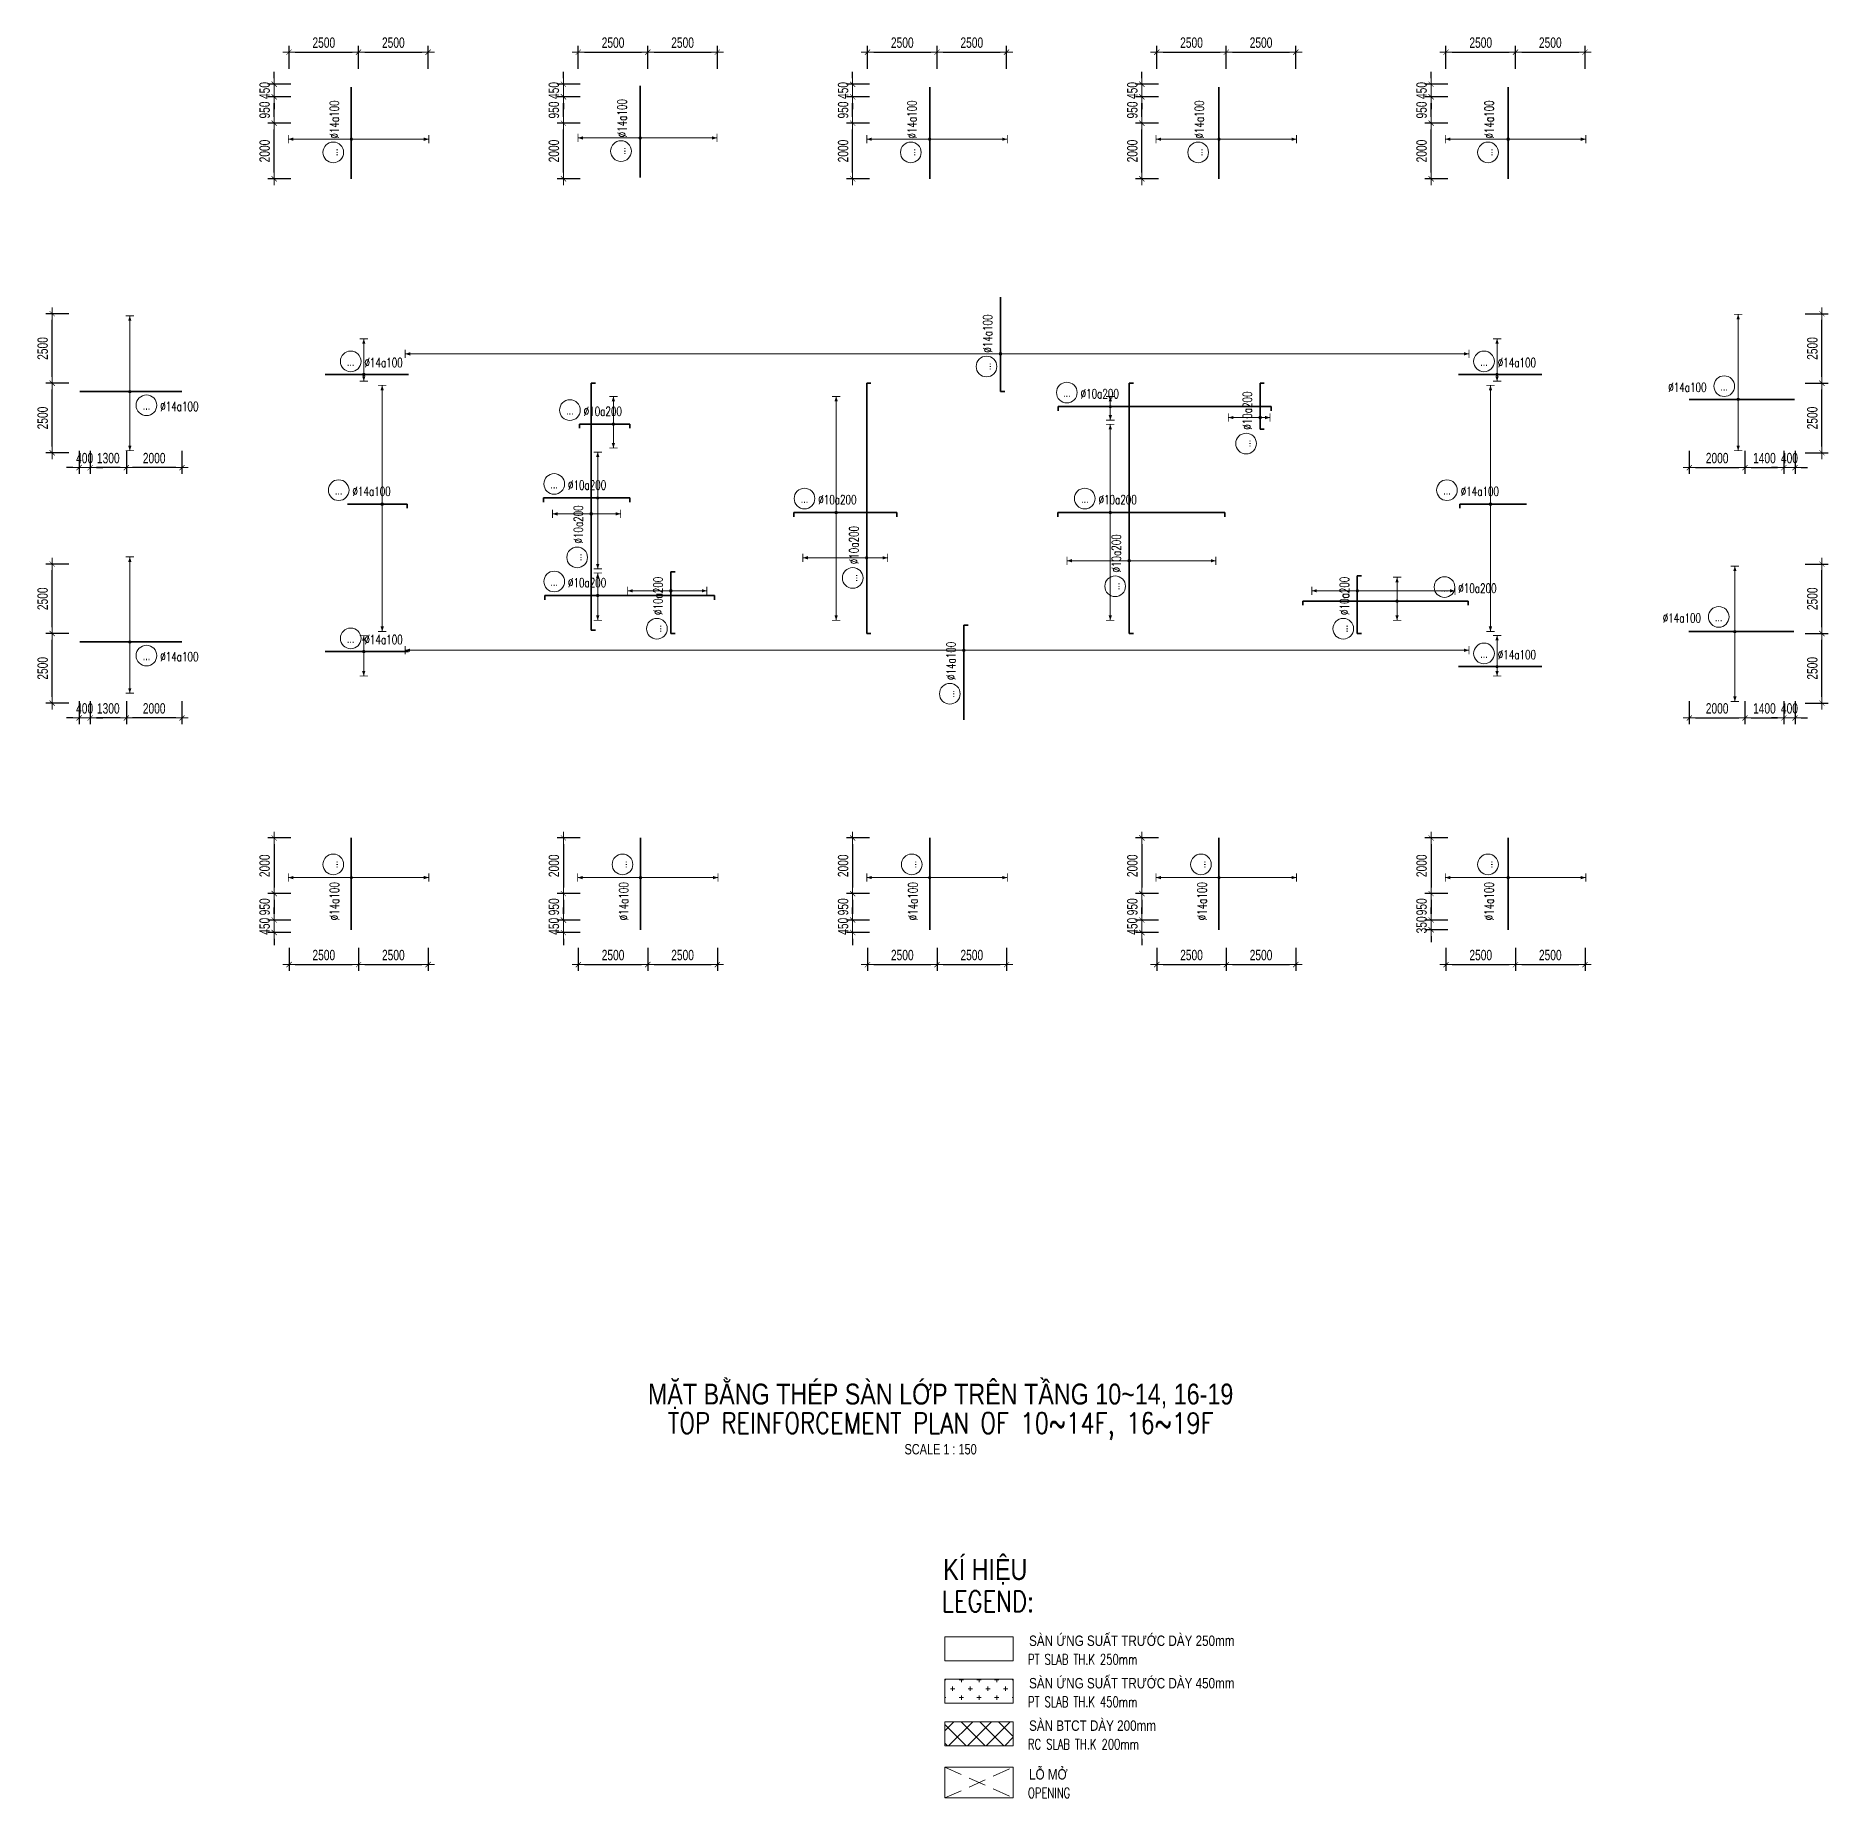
# Model space of a CAD drawing. Header units: millimetres. Extents: x 131629 to 591045, y -24154 to 44091.
# Drawn here: x 254896 to 319342, y -22674 to 40691 of the extents above; entities that cross this region are included whole.
import ezdxf
from ezdxf.enums import TextEntityAlignment as Align

# ---------------------------------------------------------------- set-up
doc = ezdxf.new("R2010")
doc.units = ezdxf.units.MM
doc.linetypes.add('DASHED', pattern=[19.05, 12.7, -6.35])
doc.layers.get('0').update_dxf_attribs({"lineweight": 20})
doc.layers.get('Defpoints').update_dxf_attribs({"color": 151, "lineweight": 9})
for name, color, linetype, lineweight in [('NDC_S_ANNO', 7, 'Continuous', 20), ('NDC_S_DIM', 1, 'Continuous', 15), ('NDC_S_ENG TEXT', 2, 'Continuous', 9), ('NDC_S_ENG TITLE', 3, 'Continuous', 20), ('NDC_S_HATCH MATERIAL', 8, 'Continuous', 13), ('NDC_S_OPENING', 5, 'DASHED', 15), ('NDC_S_REBAR', 4, 'Continuous', 35), ('NDC_S_SLAB', 2, 'Continuous', 18), ('NDC_S_TEXT SYMBOL', 7, 'Continuous', 20), ('NDC_S_VN TEXT', 7, 'Continuous', 20), ('NDC_S_VN TITLE', 6, 'Continuous', 35)]:
    doc.layers.add(name, color=color, linetype=linetype, lineweight=lineweight)
doc.styles.add('$0$NDC_EN TXT', font='romans.shx', dxfattribs={"width": 0.8})
doc.styles.add('ARIAL', font='arial.ttf', dxfattribs={"width": 0.7})
doc.styles.add('NDC_ANNO', font='', dxfattribs={"width": 0.8})
doc.styles.add('NDC_EN TXT', font='romans.shx', dxfattribs={"width": 0.8})
doc.styles.add('NDC_ROMANS', font='romans.shx', dxfattribs={"width": 0.7})
doc.styles.add('NDC_VIE TXT', font='arial.ttf', dxfattribs={"width": 0.8})
doc.styles.get('NDC_ANNO').set_extended_font_data('Dotum')
doc.dimstyles.new('NDC_dim_150', dxfattribs={"dimscale": 150, "dimtxt": 2.5, "dimasz": 1.5, "dimexe": 1.5, "dimexo": 2.5, "dimgap": 1, "dimtad": 1, "dimdec": 0, "dimzin": 0, "dimdsep": 46, "dimtxsty": 'ARIAL', "dimblk": 'DIMMARK', "dimcen": 0.09, "dimdle": 1.2, "dimclrd": 1, "dimclre": 1, "dimclrt": 3, "dimadec": 0, "dimazin": 0, "dimtfac": 1, "dimtdec": 0, "dimtix": 1, "dimtofl": 0, "dimtmove": 0, "dimatfit": 3, "dimfxl": 4, "dimfxlon": 1, "dimtolj": 1, "dimtzin": 0, "dimarcsym": 0})

msp = doc.modelspace()

# ---------------------------------------------------------------- texts
at = {"layer": 'NDC_S_ENG TEXT', "style": '$0$NDC_EN TXT'}
for s, height, width, p in [('LEGEND:', 750, 0.8, (287469.5, -15969)), ('PT SLAB TH.K 250mm', 375, 0.7, (290571, -17870.5)), ('PT SLAB TH.K 450mm', 375, 0.7, (290571, -19396.5)), ('RC SLAB TH.K 200mm', 375, 0.7, (290571, -20922.5)), ('OPENING', 375, 0.7, (290571, -22673.9))]:
    msp.add_text(s, height=height, dxfattribs=dict(at, width=width)).set_placement(p)
at = {"layer": 'NDC_S_VN TEXT', "style": 'NDC_VIE TXT', "width": 0.8}
msp.add_text('KÍ HIỆU', height=750, dxfattribs=at).set_placement((287519.7, -14077.9), align=Align.TOP_LEFT)
for s, p in [('SÀN ỨNG SUẤT TRƯỚC DÀY 250mm', (290609.3, -17201.7)), ('SÀN ỨNG SUẤT TRƯỚC DÀY 450mm', (290609.3, -18727.7)), ('SÀN BTCT DÀY 200mm', (290609.3, -20253.7)), ('LỖ MỞ', (290609.3, -22005.1))]:
    msp.add_text(s, height=375, dxfattribs=at).set_placement(p)

# ---------------------------------------------------------------- blocks, each defined once
blk = doc.blocks.new('Drawing name_symbol')
at = {"layer": 'NDC_S_ENG TITLE', "style": 'NDC_EN TXT', "width": 0.8}
blk.add_attdef('SECTDET1', text='', height=5, dxfattribs=at).set_placement((0, 1.01), align=Align.CENTER)
at = {"layer": 'NDC_S_TEXT SYMBOL', "lineweight": 25, "style": 'NDC_ANNO', "width": 0.8}
blk.add_attdef('SSCALE', text='', height=2.5, dxfattribs=at).set_placement((0, -4), align=Align.CENTER)
at = {"layer": 'NDC_S_VN TITLE', "style": 'NDC_VIE TXT', "width": 0.8}
blk.add_attdef('SECTDET2', text='', height=5, dxfattribs=at).set_placement((0, 7.97), align=Align.CENTER)
blk = doc.blocks.new('*U20')
h = blk.add_hatch(color=6)
edge = h.paths.add_edge_path()
edge.add_arc((0.5, 0), 0.3, 0, 360)
at = {"layer": 'NDC_S_DIM', "color": 6}
for q in [(0.5, 21.16), (0.5, -25.84)]:
    blk.add_line((0.5, 0), q, dxfattribs=at)
for points in [[(-0.5, 21.16, 0.2, 0.2, 0), (1.5, 21.16, 0, 0, 0)], [(-0.5, -25.84, 0.2, 0.2, 0), (1.5, -25.84, 0, 0, 0)]]:
    blk.add_lwpolyline(points, format="xyseb", dxfattribs=at)
at = {"layer": 'NDC_S_DIM'}
blk.add_circle((-5.62, 3.36), 2.48, dxfattribs=at)
at = {"layer": 'NDC_S_DIM', "color": 6}
blk.add_circle((0.5, 0), 0.3, dxfattribs=at)
for points in [[(0.1, 19.96), (0.5, 21.16), (0.9, 19.96)], [(0.1, -24.64), (0.5, -25.84), (0.9, -24.64)]]:
    blk.add_solid(points, dxfattribs=at)
at = {"layer": 'NDC_S_REBAR'}
for p, q in [((0, 0), (-12.04, 0)), ((-12.04, 0), (-12.04, -1)), ((0, 0), (27.96, 0)), ((27.96, 0), (27.96, -1)), ((-12.04, -1), (-12.04, -1)), ((27.96, -1), (27.96, -1))]:
    blk.add_line(p, q, dxfattribs=at)
at = {"layer": 'NDC_S_VN TEXT', "style": 'ARIAL', "width": 0.7}
blk.add_attdef('KHT', text='', height=2.2, dxfattribs=at).set_placement((-5.62, 3.36), align=Align.MIDDLE_CENTER)
at = {"layer": 'NDC_S_VN TEXT', "color": 3, "style": 'NDC_ROMANS', "width": 0.7}
blk.add_attdef('DKT', (-2.32, 1.98), '', height=2.2, dxfattribs=at)
blk = doc.blocks.new('*U21')
h = blk.add_hatch(color=6)
edge = h.paths.add_edge_path()
edge.add_arc((1.97, 0), 0.3, 0, 360)
at = {"layer": 'NDC_S_DIM', "color": 6}
for q in [(1.97, 27.83), (1.97, -25.84)]:
    blk.add_line((1.97, 0), q, dxfattribs=at)
for points in [[(0.97, 27.83, 0.2, 0.2, 0), (2.97, 27.83, 0, 0, 0)], [(0.97, -25.84, 0.2, 0.2, 0), (2.97, -25.84, 0, 0, 0)]]:
    blk.add_lwpolyline(points, format="xyseb", dxfattribs=at)
at = {"layer": 'NDC_S_DIM'}
blk.add_circle((-5.62, 3.36), 2.48, dxfattribs=at)
at = {"layer": 'NDC_S_DIM', "color": 6}
blk.add_circle((1.97, 0), 0.3, dxfattribs=at)
for points in [[(1.57, 26.63), (1.97, 27.83), (2.37, 26.63)], [(1.57, -24.64), (1.97, -25.84), (2.37, -24.64)]]:
    blk.add_solid(points, dxfattribs=at)
at = {"layer": 'NDC_S_REBAR'}
for p, q in [((0, 0), (-8.18, 0)), ((-8.18, 0), (-8.18, -1)), ((0, 0), (16.48, 0)), ((16.48, 0), (16.48, -1)), ((-8.18, -1), (-8.18, -1)), ((16.48, -1), (16.48, -1))]:
    blk.add_line(p, q, dxfattribs=at)
at = {"layer": 'NDC_S_VN TEXT', "style": 'ARIAL', "width": 0.7}
blk.add_attdef('KHT', text='', height=2.2, dxfattribs=at).set_placement((-5.62, 3.36), align=Align.MIDDLE_CENTER)
at = {"layer": 'NDC_S_VN TEXT', "color": 3, "style": 'NDC_ROMANS', "width": 0.7}
blk.add_attdef('DKT', (-2.32, 1.98), '', height=2.2, dxfattribs=at)
blk = doc.blocks.new('*U22')
h = blk.add_hatch(color=6)
edge = h.paths.add_edge_path()
edge.add_arc((4.81, 0), 0.3, 0, 360)
at = {"layer": 'NDC_S_DIM', "color": 6}
for q in [(4.81, 5.38), (4.81, -5.95)]:
    blk.add_line((4.81, 0), q, dxfattribs=at)
for points in [[(3.81, 5.38, 0.2, 0.2, 0), (5.81, 5.38, 0, 0, 0)], [(3.81, -5.95, 0.2, 0.2, 0), (5.81, -5.95, 0, 0, 0)]]:
    blk.add_lwpolyline(points, format="xyseb", dxfattribs=at)
at = {"layer": 'NDC_S_DIM'}
blk.add_circle((-5.62, 3.36), 2.48, dxfattribs=at)
at = {"layer": 'NDC_S_DIM', "color": 6}
blk.add_circle((4.81, 0), 0.3, dxfattribs=at)
for points in [[(4.41, 4.18), (4.81, 5.38), (5.21, 4.18)], [(4.41, -4.75), (4.81, -5.95), (5.21, -4.75)]]:
    blk.add_solid(points, dxfattribs=at)
at = {"layer": 'NDC_S_REBAR'}
for p, q in [((0, 0), (-7.85, 0)), ((-7.85, 0), (-7.85, -1)), ((0, 0), (32.82, 0)), ((32.82, 0), (32.82, -1)), ((-7.85, -1), (-7.85, -1)), ((32.82, -1), (32.82, -1))]:
    blk.add_line(p, q, dxfattribs=at)
at = {"layer": 'NDC_S_VN TEXT', "style": 'ARIAL', "width": 0.7}
blk.add_attdef('KHT', text='', height=2.2, dxfattribs=at).set_placement((-5.62, 3.36), align=Align.MIDDLE_CENTER)
at = {"layer": 'NDC_S_VN TEXT', "color": 3, "style": 'NDC_ROMANS', "width": 0.7}
blk.add_attdef('DKT', (-2.32, 1.98), '', height=2.2, dxfattribs=at)
blk = doc.blocks.new('*U23')
h = blk.add_hatch(color=6)
edge = h.paths.add_edge_path()
edge.add_arc((4.81, 0), 0.3, 0, 360)
at = {"layer": 'NDC_S_DIM', "color": 6}
for q in [(4.81, 10.99), (4.81, -17.01)]:
    blk.add_line((4.81, 0), q, dxfattribs=at)
for points in [[(3.81, 10.99, 0.2, 0.2, 0), (5.81, 10.99, 0, 0, 0)], [(3.81, -17.01, 0.2, 0.2, 0), (5.81, -17.01, 0, 0, 0)]]:
    blk.add_lwpolyline(points, format="xyseb", dxfattribs=at)
at = {"layer": 'NDC_S_DIM'}
blk.add_circle((-5.62, 3.36), 2.48, dxfattribs=at)
at = {"layer": 'NDC_S_DIM', "color": 6}
blk.add_circle((4.81, 0), 0.3, dxfattribs=at)
for points in [[(4.41, 9.79), (4.81, 10.99), (5.21, 9.79)], [(4.41, -15.81), (4.81, -17.01), (5.21, -15.81)]]:
    blk.add_solid(points, dxfattribs=at)
at = {"layer": 'NDC_S_REBAR'}
for p, q in [((0, 0), (-8.18, 0)), ((-8.18, 0), (-8.18, -1)), ((0, 0), (12.48, 0)), ((12.48, 0), (12.48, -1)), ((-8.18, -1), (-8.18, -1)), ((12.48, -1), (12.48, -1))]:
    blk.add_line(p, q, dxfattribs=at)
at = {"layer": 'NDC_S_VN TEXT', "style": 'ARIAL', "width": 0.7}
blk.add_attdef('KHT', text='', height=2.2, dxfattribs=at).set_placement((-5.62, 3.36), align=Align.MIDDLE_CENTER)
at = {"layer": 'NDC_S_VN TEXT', "color": 3, "style": 'NDC_ROMANS', "width": 0.7}
blk.add_attdef('DKT', (-2.32, 1.98), '', height=2.2, dxfattribs=at)
blk = doc.blocks.new('*U24')
h = blk.add_hatch(color=6)
edge = h.paths.add_edge_path()
edge.add_arc((4.81, 0), 0.3, 0, 360)
at = {"layer": 'NDC_S_DIM', "color": 6}
for q in [(4.81, 6.63), (4.81, -5.71)]:
    blk.add_line((4.81, 0), q, dxfattribs=at)
for points in [[(3.81, 6.63, 0.2, 0.2, 0), (5.81, 6.63, 0, 0, 0)], [(3.81, -5.71, 0.2, 0.2, 0), (5.81, -5.71, 0, 0, 0)]]:
    blk.add_lwpolyline(points, format="xyseb", dxfattribs=at)
at = {"layer": 'NDC_S_DIM'}
blk.add_circle((-5.62, 3.36), 2.48, dxfattribs=at)
at = {"layer": 'NDC_S_DIM', "color": 6}
blk.add_circle((4.81, 0), 0.3, dxfattribs=at)
for points in [[(4.41, 5.43), (4.81, 6.63), (5.21, 5.43)], [(4.41, -4.51), (4.81, -5.71), (5.21, -4.51)]]:
    blk.add_solid(points, dxfattribs=at)
at = {"layer": 'NDC_S_REBAR'}
for p, q in [((0, 0), (-3.28, 0)), ((-3.28, 0), (-3.28, -1)), ((0, 0), (8.72, 0)), ((8.72, 0), (8.72, -1)), ((-3.28, -1), (-3.28, -1)), ((8.72, -1), (8.72, -1))]:
    blk.add_line(p, q, dxfattribs=at)
at = {"layer": 'NDC_S_VN TEXT', "style": 'ARIAL', "width": 0.7}
blk.add_attdef('KHT', text='', height=2.2, dxfattribs=at).set_placement((-5.62, 3.36), align=Align.MIDDLE_CENTER)
at = {"layer": 'NDC_S_VN TEXT', "color": 3, "style": 'NDC_ROMANS', "width": 0.7}
blk.add_attdef('DKT', (-2.32, 1.98), '', height=2.2, dxfattribs=at)
blk = doc.blocks.new('*U16')
h = blk.add_hatch(color=6)
edge = h.paths.add_edge_path()
edge.add_arc((4.81, 0), 0.3, 0, 360)
at = {"layer": 'NDC_S_DIM', "color": 6}
for q in [(4.81, 2.43), (4.81, -3.24)]:
    blk.add_line((4.81, 0), q, dxfattribs=at)
for points in [[(3.81, 2.43, 0.2, 0.2, 0), (5.81, 2.43, 0, 0, 0)], [(3.81, -3.24, 0.2, 0.2, 0), (5.81, -3.24, 0, 0, 0)]]:
    blk.add_lwpolyline(points, format="xyseb", dxfattribs=at)
at = {"layer": 'NDC_S_DIM'}
blk.add_circle((-5.62, 3.36), 2.48, dxfattribs=at)
at = {"layer": 'NDC_S_DIM', "color": 6}
blk.add_circle((4.81, 0), 0.3, dxfattribs=at)
for points in [[(4.41, 1.23), (4.81, 2.43), (5.21, 1.23)], [(4.41, -2.04), (4.81, -3.24), (5.21, -2.04)]]:
    blk.add_solid(points, dxfattribs=at)
at = {"layer": 'NDC_S_REBAR'}
for p, q in [((0, 0), (-7.73, 0)), ((-7.73, 0), (-7.73, -1)), ((0, 0), (43.4, 0)), ((43.4, 0), (43.4, -1)), ((-7.73, -1), (-7.73, -1)), ((43.4, -1), (43.4, -1))]:
    blk.add_line(p, q, dxfattribs=at)
at = {"layer": 'NDC_S_VN TEXT', "style": 'ARIAL', "width": 0.7}
blk.add_attdef('KHT', text='', height=2.2, dxfattribs=at).set_placement((-5.62, 3.36), align=Align.MIDDLE_CENTER)
at = {"layer": 'NDC_S_VN TEXT', "color": 3, "style": 'NDC_ROMANS', "width": 0.7}
blk.add_attdef('DKT', (-2.32, 1.98), '', height=2.2, dxfattribs=at)
blk = doc.blocks.new('*U17')
h = blk.add_hatch(color=6)
edge = h.paths.add_edge_path()
edge.add_arc((-0.79, 0), 0.3, 0, 360)
at = {"layer": 'NDC_S_DIM', "color": 6}
for q in [(-0.79, 15.31), (-0.79, -5.02)]:
    blk.add_line((-0.79, 0), q, dxfattribs=at)
for points in [[(-1.79, 15.31, 0.2, 0.2, 0), (0.21, 15.31, 0, 0, 0)], [(-1.79, -5.02, 0.2, 0.2, 0), (0.21, -5.02, 0, 0, 0)]]:
    blk.add_lwpolyline(points, format="xyseb", dxfattribs=at)
at = {"layer": 'NDC_S_DIM'}
blk.add_circle((-5.62, 3.36), 2.48, dxfattribs=at)
at = {"layer": 'NDC_S_DIM', "color": 6}
blk.add_circle((-0.79, 0), 0.3, dxfattribs=at)
for points in [[(-1.19, 14.11), (-0.79, 15.31), (-0.39, 14.11)], [(-1.19, -3.82), (-0.79, -5.02), (-0.39, -3.82)]]:
    blk.add_solid(points, dxfattribs=at)
at = {"layer": 'NDC_S_REBAR'}
for p, q in [((0, 0), (-18.94, 0)), ((-18.94, 0), (-18.94, -1)), ((0, 0), (41.06, 0)), ((41.06, 0), (41.06, -1)), ((-18.94, -1), (-18.94, -1)), ((41.06, -1), (41.06, -1))]:
    blk.add_line(p, q, dxfattribs=at)
at = {"layer": 'NDC_S_VN TEXT', "style": 'ARIAL', "width": 0.7}
blk.add_attdef('KHT', text='', height=2.2, dxfattribs=at).set_placement((-5.62, 3.36), align=Align.MIDDLE_CENTER)
at = {"layer": 'NDC_S_VN TEXT', "color": 3, "style": 'NDC_ROMANS', "width": 0.7}
blk.add_attdef('DKT', (-2.32, 1.98), '', height=2.2, dxfattribs=at)
blk = doc.blocks.new('*U18')
h = blk.add_hatch(color=6)
edge = h.paths.add_edge_path()
edge.add_arc((0.5, 0), 0.3, 0, 360)
at = {"layer": 'NDC_S_DIM', "color": 6}
for q in [(0.5, 14.9), (0.5, -20.77)]:
    blk.add_line((0.5, 0), q, dxfattribs=at)
for points in [[(-0.5, 14.9, 0.2, 0.2, 0), (1.5, 14.9, 0, 0, 0)], [(-0.5, -20.77, 0.2, 0.2, 0), (1.5, -20.77, 0, 0, 0)]]:
    blk.add_lwpolyline(points, format="xyseb", dxfattribs=at)
at = {"layer": 'NDC_S_DIM'}
blk.add_circle((-5.62, 3.36), 2.48, dxfattribs=at)
at = {"layer": 'NDC_S_DIM', "color": 6}
blk.add_circle((0.5, 0), 0.3, dxfattribs=at)
for points in [[(0.1, 13.7), (0.5, 14.9), (0.9, 13.7)], [(0.1, -19.57), (0.5, -20.77), (0.9, -19.57)]]:
    blk.add_solid(points, dxfattribs=at)
at = {"layer": 'NDC_S_REBAR'}
for p, q in [((0, 0), (-16.95, 0)), ((-16.95, 0), (-16.95, -1)), ((0, 0), (43.05, 0)), ((43.05, 0), (43.05, -1)), ((-16.95, -1), (-16.95, -1)), ((43.05, -1), (43.05, -1))]:
    blk.add_line(p, q, dxfattribs=at)
at = {"layer": 'NDC_S_VN TEXT', "style": 'ARIAL', "width": 0.7}
blk.add_attdef('KHT', text='', height=2.2, dxfattribs=at).set_placement((-5.62, 3.36), align=Align.MIDDLE_CENTER)
at = {"layer": 'NDC_S_VN TEXT', "color": 3, "style": 'NDC_ROMANS', "width": 0.7}
blk.add_attdef('DKT', (-2.32, 1.98), '', height=2.2, dxfattribs=at)
blk = doc.blocks.new('*U19')
h = blk.add_hatch(color=6)
edge = h.paths.add_edge_path()
edge.add_arc((0.61, 0), 0.3, 0, 360)
at = {"layer": 'NDC_S_DIM', "color": 6}
for q in [(0.61, 7.61), (0.61, -2.39)]:
    blk.add_line((0.61, 0), q, dxfattribs=at)
for points in [[(-0.39, 7.61, 0.2, 0.2, 0), (1.61, 7.61, 0, 0, 0)], [(-0.39, -2.39, 0.2, 0.2, 0), (1.61, -2.39, 0, 0, 0)]]:
    blk.add_lwpolyline(points, format="xyseb", dxfattribs=at)
at = {"layer": 'NDC_S_DIM'}
blk.add_circle((-5.62, 3.36), 2.48, dxfattribs=at)
at = {"layer": 'NDC_S_DIM', "color": 6}
blk.add_circle((0.61, 0), 0.3, dxfattribs=at)
for points in [[(0.21, 6.41), (0.61, 7.61), (1.01, 6.41)], [(0.21, -1.19), (0.61, -2.39), (1.01, -1.19)]]:
    blk.add_solid(points, dxfattribs=at)
at = {"layer": 'NDC_S_REBAR'}
for p, q in [((0, 0), (-2.17, 0)), ((-2.17, 0), (-2.17, -1)), ((0, 0), (8.83, 0)), ((8.83, 0), (8.83, -1)), ((-2.17, -1), (-2.17, -1)), ((8.83, -1), (8.83, -1))]:
    blk.add_line(p, q, dxfattribs=at)
at = {"layer": 'NDC_S_VN TEXT', "style": 'ARIAL', "width": 0.7}
blk.add_attdef('KHT', text='', height=2.2, dxfattribs=at).set_placement((-5.62, 3.36), align=Align.MIDDLE_CENTER)
at = {"layer": 'NDC_S_VN TEXT', "color": 3, "style": 'NDC_ROMANS', "width": 0.7}
blk.add_attdef('DKT', (-2.32, 1.98), '', height=2.2, dxfattribs=at)
blk = doc.blocks.new('*U25')
h = blk.add_hatch(color=6)
edge = h.paths.add_edge_path()
edge.add_arc((3.48, 0), 0.3, 0, 360)
at = {"layer": 'NDC_S_DIM', "color": 6}
for q in [(3.48, 10.9), (3.48, -23.43)]:
    blk.add_line((3.48, 0), q, dxfattribs=at)
for points in [[(2.48, 10.9, 0.2, 0.2, 0), (4.48, 10.9, 0, 0, 0)], [(2.48, -23.43, 0.2, 0.2, 0), (4.48, -23.43, 0, 0, 0)]]:
    blk.add_lwpolyline(points, format="xyseb", dxfattribs=at)
at = {"layer": 'NDC_S_DIM'}
blk.add_circle((-5.62, 3.36), 2.48, dxfattribs=at)
at = {"layer": 'NDC_S_DIM', "color": 6}
blk.add_circle((3.48, 0), 0.3, dxfattribs=at)
for points in [[(3.08, 9.7), (3.48, 10.9), (3.88, 9.7)], [(3.08, -22.23), (3.48, -23.43), (3.88, -22.23)]]:
    blk.add_solid(points, dxfattribs=at)
at = {"layer": 'NDC_S_REBAR'}
for p, q in [((0, 0), (-6.77, 0)), ((-6.77, 0), (-6.77, -1)), ((0, 0), (7.03, 0)), ((7.03, 0), (7.03, -1)), ((-6.77, -1), (-6.77, -1)), ((7.03, -1), (7.03, -1))]:
    blk.add_line(p, q, dxfattribs=at)
at = {"layer": 'NDC_S_VN TEXT', "style": 'ARIAL', "width": 0.7}
blk.add_attdef('KHT', text='', height=2.2, dxfattribs=at).set_placement((-5.62, 3.36), align=Align.MIDDLE_CENTER)
at = {"layer": 'NDC_S_VN TEXT', "color": 3, "style": 'NDC_ROMANS', "width": 0.7}
blk.add_attdef('DKT', (-2.32, 1.98), '', height=2.2, dxfattribs=at)
blk = doc.blocks.new('*U26')
h = blk.add_hatch(color=6)
edge = h.paths.add_edge_path()
edge.add_arc((4.81, 0), 0.3, 0, 360)
at = {"layer": 'NDC_S_DIM', "color": 6}
for q in [(4.81, 5.72), (4.81, -4.61)]:
    blk.add_line((4.81, 0), q, dxfattribs=at)
for points in [[(3.81, 5.72, 0.2, 0.2, 0), (5.81, 5.72, 0, 0, 0)], [(3.81, -4.61, 0.2, 0.2, 0), (5.81, -4.61, 0, 0, 0)]]:
    blk.add_lwpolyline(points, format="xyseb", dxfattribs=at)
at = {"layer": 'NDC_S_DIM'}
blk.add_circle((16.18, 3.36), 2.48, dxfattribs=at)
at = {"layer": 'NDC_S_DIM', "color": 6}
blk.add_circle((4.81, 0), 0.3, dxfattribs=at)
for points in [[(4.41, 4.52), (4.81, 5.72), (5.21, 4.52)], [(4.41, -3.41), (4.81, -4.61), (5.21, -3.41)]]:
    blk.add_solid(points, dxfattribs=at)
at = {"layer": 'NDC_S_REBAR'}
for p, q in [((0, 0), (-17.8, 0)), ((-17.8, 0), (-17.8, -1)), ((0, 0), (21.87, 0)), ((21.87, 0), (21.87, -1)), ((-17.8, -1), (-17.8, -1)), ((21.87, -1), (21.87, -1))]:
    blk.add_line(p, q, dxfattribs=at)
at = {"layer": 'NDC_S_VN TEXT', "style": 'ARIAL', "width": 0.7}
blk.add_attdef('KHT', text='', height=2.2, dxfattribs=at).set_placement((16.18, 3.36), align=Align.MIDDLE_CENTER)
at = {"layer": 'NDC_S_VN TEXT', "color": 3, "style": 'NDC_ROMANS', "width": 0.7}
blk.add_attdef('DKT', (19.48, 1.98), '', height=2.2, dxfattribs=at)
blk = doc.blocks.new('*U27')
h = blk.add_hatch(color=6)
edge = h.paths.add_edge_path()
edge.add_arc((4.81, 0), 0.3, 0, 360)
at = {"layer": 'NDC_S_DIM', "color": 6}
for q in [(4.81, 9.26), (4.81, -7.07)]:
    blk.add_line((4.81, 0), q, dxfattribs=at)
for points in [[(3.81, 9.26, 0.2, 0.2, 0), (5.81, 9.26, 0, 0, 0)], [(3.81, -7.07, 0.2, 0.2, 0), (5.81, -7.07, 0, 0, 0)]]:
    blk.add_lwpolyline(points, format="xyseb", dxfattribs=at)
at = {"layer": 'NDC_S_DIM'}
blk.add_circle((-5.62, 3.36), 2.48, dxfattribs=at)
at = {"layer": 'NDC_S_DIM', "color": 6}
blk.add_circle((4.81, 0), 0.3, dxfattribs=at)
for points in [[(4.41, 8.06), (4.81, 9.26), (5.21, 8.06)], [(4.41, -5.87), (4.81, -7.07), (5.21, -5.87)]]:
    blk.add_solid(points, dxfattribs=at)
at = {"layer": 'NDC_S_REBAR'}
for p, q in [((0, 0), (-23.03, 0)), ((-23.03, 0), (-23.03, -1)), ((0, 0), (36.12, 0)), ((36.12, 0), (36.12, -1)), ((-23.03, -1), (-23.03, -1)), ((36.12, -1), (36.12, -1))]:
    blk.add_line(p, q, dxfattribs=at)
at = {"layer": 'NDC_S_VN TEXT', "style": 'ARIAL', "width": 0.7}
blk.add_attdef('KHT', text='', height=2.2, dxfattribs=at).set_placement((-5.62, 3.36), align=Align.MIDDLE_CENTER)
at = {"layer": 'NDC_S_VN TEXT', "color": 3, "style": 'NDC_ROMANS', "width": 0.7}
blk.add_attdef('DKT', (-2.32, 1.98), '', height=2.2, dxfattribs=at)
blk = doc.blocks.new('*U33')
h = blk.add_hatch(color=6)
edge = h.paths.add_edge_path()
edge.add_arc((3.48, 0), 0.3, 0, 360)
at = {"layer": 'NDC_S_DIM', "color": 6}
for q in [(3.48, 10.37), (3.48, -8.63)]:
    blk.add_line((3.48, 0), q, dxfattribs=at)
for points in [[(2.48, 10.37, 0.2, 0.2, 0), (4.48, 10.37, 0, 0, 0)], [(2.48, -8.63, 0.2, 0.2, 0), (4.48, -8.63, 0, 0, 0)]]:
    blk.add_lwpolyline(points, format="xyseb", dxfattribs=at)
at = {"layer": 'NDC_S_DIM'}
blk.add_circle((-5.62, 3.36), 2.48, dxfattribs=at)
at = {"layer": 'NDC_S_DIM', "color": 6}
blk.add_circle((3.48, 0), 0.3, dxfattribs=at)
for points in [[(3.08, 9.17), (3.48, 10.37), (3.88, 9.17)], [(3.08, -7.43), (3.48, -8.63), (3.88, -7.43)]]:
    blk.add_solid(points, dxfattribs=at)
at = {"layer": 'NDC_S_REBAR'}
for p, q in [((0, 0), (-6.77, 0)), ((-6.77, 0), (-6.77, -1)), ((0, 0), (8.03, 0)), ((8.03, 0), (8.03, -1)), ((-6.77, -1), (-6.77, -1)), ((8.03, -1), (8.03, -1))]:
    blk.add_line(p, q, dxfattribs=at)
at = {"layer": 'NDC_S_VN TEXT', "style": 'ARIAL', "width": 0.7}
blk.add_attdef('KHT', text='', height=2.2, dxfattribs=at).set_placement((-5.62, 3.36), align=Align.MIDDLE_CENTER)
at = {"layer": 'NDC_S_VN TEXT', "color": 3, "style": 'NDC_ROMANS', "width": 0.7}
blk.add_attdef('DKT', (-2.32, 1.98), '', height=2.2, dxfattribs=at)
blk = doc.blocks.new('*U61')
h = blk.add_hatch(color=6)
edge = h.paths.add_edge_path()
edge.add_arc((4.81, 0), 0.3, 0, 360)
at = {"layer": 'NDC_S_DIM', "color": 6}
for q in [(4.81, 28.48), (4.81, -30.52)]:
    blk.add_line((4.81, 0), q, dxfattribs=at)
for points in [[(3.81, 28.48, 0.2, 0.2, 0), (5.81, 28.48, 0, 0, 0)], [(3.81, -30.52, 0.2, 0.2, 0), (5.81, -30.52, 0, 0, 0)]]:
    blk.add_lwpolyline(points, format="xyseb", dxfattribs=at)
at = {"layer": 'NDC_S_DIM'}
blk.add_circle((-5.62, 3.36), 2.48, dxfattribs=at)
at = {"layer": 'NDC_S_DIM', "color": 6}
blk.add_circle((4.81, 0), 0.3, dxfattribs=at)
for points in [[(4.41, 27.28), (4.81, 28.48), (5.21, 27.28)], [(4.41, -29.32), (4.81, -30.52), (5.21, -29.32)]]:
    blk.add_solid(points, dxfattribs=at)
at = {"layer": 'NDC_S_REBAR'}
for p, q in [((0, 0), (-3.52, 0)), ((-3.52, 0), (-3.52, 0)), ((0, 0), (10.81, 0)), ((10.81, 0), (10.81, -1)), ((-3.52, 0), (-3.52, 0)), ((10.81, -1), (10.81, -1))]:
    blk.add_line(p, q, dxfattribs=at)
at = {"layer": 'NDC_S_VN TEXT', "style": 'ARIAL', "width": 0.7}
blk.add_attdef('KHT', text='', height=2.2, dxfattribs=at).set_placement((-5.62, 3.36), align=Align.MIDDLE_CENTER)
at = {"layer": 'NDC_S_VN TEXT', "color": 3, "style": 'NDC_ROMANS', "width": 0.7}
blk.add_attdef('DKT', (-2.32, 1.98), '', height=2.2, dxfattribs=at)
blk = doc.blocks.new('*U62')
h = blk.add_hatch(color=6)
edge = h.paths.add_edge_path()
edge.add_arc((4.81, 0), 0.3, 0, 360)
at = {"layer": 'NDC_S_DIM', "color": 6}
for q in [(4.81, 133.93), (4.81, -121.07)]:
    blk.add_line((4.81, 0), q, dxfattribs=at)
for points in [[(3.81, 133.93, 0.2, 0.2, 0), (5.81, 133.93, 0, 0, 0)], [(3.81, -121.07, 0.2, 0.2, 0), (5.81, -121.07, 0, 0, 0)]]:
    blk.add_lwpolyline(points, format="xyseb", dxfattribs=at)
at = {"layer": 'NDC_S_DIM'}
blk.add_circle((-5.62, 3.36), 2.48, dxfattribs=at)
at = {"layer": 'NDC_S_DIM', "color": 6}
blk.add_circle((4.81, 0), 0.3, dxfattribs=at)
for points in [[(4.41, 132.73), (4.81, 133.93), (5.21, 132.73)], [(4.41, -119.87), (4.81, -121.07), (5.21, -119.87)]]:
    blk.add_solid(points, dxfattribs=at)
at = {"layer": 'NDC_S_REBAR'}
for p, q in [((0, 0), (-11.85, 0)), ((-11.85, 0), (-11.85, 0)), ((0, 0), (10.81, 0)), ((10.81, 0), (10.81, -1)), ((-11.85, 0), (-11.85, 0)), ((10.81, -1), (10.81, -1))]:
    blk.add_line(p, q, dxfattribs=at)
at = {"layer": 'NDC_S_VN TEXT', "style": 'ARIAL', "width": 0.7}
blk.add_attdef('KHT', text='', height=2.2, dxfattribs=at).set_placement((-5.62, 3.36), align=Align.MIDDLE_CENTER)
at = {"layer": 'NDC_S_VN TEXT', "color": 3, "style": 'NDC_ROMANS', "width": 0.7}
blk.add_attdef('DKT', (-2.32, 1.98), '', height=2.2, dxfattribs=at)
blk = doc.blocks.new('*U59')
h = blk.add_hatch(color=6)
edge = h.paths.add_edge_path()
edge.add_arc((6.53, 0), 0.3, 0, 360)
at = {"layer": 'NDC_S_DIM', "color": 6}
for q in [(6.53, 142.72), (6.53, -112.28)]:
    blk.add_line((6.53, 0), q, dxfattribs=at)
for points in [[(5.53, 142.72, 0.2, 0.2, 0), (7.53, 142.72, 0, 0, 0)], [(5.53, -112.28, 0.2, 0.2, 0), (7.53, -112.28, 0, 0, 0)]]:
    blk.add_lwpolyline(points, format="xyseb", dxfattribs=at)
at = {"layer": 'NDC_S_DIM'}
blk.add_circle((3.49, 3.36), 2.48, dxfattribs=at)
at = {"layer": 'NDC_S_DIM', "color": 6}
blk.add_circle((6.53, 0), 0.3, dxfattribs=at)
for points in [[(6.13, 141.52), (6.53, 142.72), (6.93, 141.52)], [(6.13, -111.08), (6.53, -112.28), (6.93, -111.08)]]:
    blk.add_solid(points, dxfattribs=at)
at = {"layer": 'NDC_S_REBAR'}
for p, q in [((0, 0), (-2.52, 0)), ((-2.52, 0), (-2.52, -1)), ((0, 0), (20.15, 0)), ((20.15, 0), (20.15, 0)), ((20.15, 0), (20.15, 0)), ((-2.52, -1), (-2.52, -1))]:
    blk.add_line(p, q, dxfattribs=at)
at = {"layer": 'NDC_S_VN TEXT', "style": 'ARIAL', "width": 0.7}
blk.add_attdef('KHT', text='', height=2.2, dxfattribs=at).set_placement((3.49, 3.36), align=Align.MIDDLE_CENTER)
at = {"layer": 'NDC_S_VN TEXT', "color": 3, "style": 'NDC_ROMANS', "width": 0.7}
blk.add_attdef('DKT', (6.79, 1.98), '', height=2.2, dxfattribs=at)
blk = doc.blocks.new('*U60')
h = blk.add_hatch(color=6)
edge = h.paths.add_edge_path()
edge.add_arc((4.81, 0), 0.3, 0, 360)
at = {"layer": 'NDC_S_DIM', "color": 6}
for q in [(4.81, 28.48), (4.81, -30.52)]:
    blk.add_line((4.81, 0), q, dxfattribs=at)
for points in [[(3.81, 28.48, 0.2, 0.2, 0), (5.81, 28.48, 0, 0, 0)], [(3.81, -30.52, 0.2, 0.2, 0), (5.81, -30.52, 0, 0, 0)]]:
    blk.add_lwpolyline(points, format="xyseb", dxfattribs=at)
at = {"layer": 'NDC_S_DIM'}
blk.add_circle((-5.62, 3.36), 2.48, dxfattribs=at)
at = {"layer": 'NDC_S_DIM', "color": 6}
blk.add_circle((4.81, 0), 0.3, dxfattribs=at)
for points in [[(4.41, 27.28), (4.81, 28.48), (5.21, 27.28)], [(4.41, -29.32), (4.81, -30.52), (5.21, -29.32)]]:
    blk.add_solid(points, dxfattribs=at)
at = {"layer": 'NDC_S_REBAR'}
for p, q in [((0, 0), (-2.52, 0)), ((-2.52, 0), (-2.52, -1)), ((0, 0), (13.48, 0)), ((13.48, 0), (13.48, 0)), ((13.48, 0), (13.48, 0)), ((-2.52, -1), (-2.52, -1))]:
    blk.add_line(p, q, dxfattribs=at)
at = {"layer": 'NDC_S_VN TEXT', "style": 'ARIAL', "width": 0.7}
blk.add_attdef('KHT', text='', height=2.2, dxfattribs=at).set_placement((-5.62, 3.36), align=Align.MIDDLE_CENTER)
at = {"layer": 'NDC_S_VN TEXT', "color": 3, "style": 'NDC_ROMANS', "width": 0.7}
blk.add_attdef('DKT', (-2.32, 1.98), '', height=2.2, dxfattribs=at)
blk = doc.blocks.new('*U56')
h = blk.add_hatch(color=6)
edge = h.paths.add_edge_path()
edge.add_arc((1.64, 0), 0.3, 0, 360)
at = {"layer": 'NDC_S_DIM', "color": 6}
for q in [(1.64, 7.48), (1.64, -2.24)]:
    blk.add_line((1.64, 0), q, dxfattribs=at)
for points in [[(0.64, 7.48, 0.2, 0.2, 0), (2.64, 7.48, 0, 0, 0)], [(0.64, -2.24, 0.2, 0.2, 0), (2.64, -2.24, 0, 0, 0)]]:
    blk.add_lwpolyline(points, format="xyseb", dxfattribs=at)
at = {"layer": 'NDC_S_DIM'}
blk.add_circle((-1.49, 3.16), 2.48, dxfattribs=at)
at = {"layer": 'NDC_S_DIM', "color": 6}
blk.add_circle((1.64, 0), 0.3, dxfattribs=at)
for points in [[(1.24, 6.28), (1.64, 7.48), (2.04, 6.28)], [(1.24, -1.04), (1.64, -2.24), (2.04, -1.04)]]:
    blk.add_solid(points, dxfattribs=at)
at = {"layer": 'NDC_S_REBAR'}
for p, q in [((0, 0), (-7.6, 0)), ((-7.6, 0), (-7.6, 0)), ((0, 0), (12.4, 0)), ((12.4, 0), (12.4, 0)), ((12.4, 0), (12.4, 0)), ((-7.6, 0), (-7.6, 0))]:
    blk.add_line(p, q, dxfattribs=at)
at = {"layer": 'NDC_S_VN TEXT', "style": 'ARIAL', "width": 0.7}
blk.add_attdef('KHT', text='', height=2.2, dxfattribs=at).set_placement((-1.49, 3.16), align=Align.MIDDLE_CENTER)
at = {"layer": 'NDC_S_VN TEXT', "color": 3, "style": 'NDC_ROMANS', "width": 0.7}
blk.add_attdef('DKT', (1.81, 1.78), '', height=2.2, dxfattribs=at)
blk = doc.blocks.new('*U57')
h = blk.add_hatch(color=6)
edge = h.paths.add_edge_path()
edge.add_arc((1.64, 0), 0.3, 0, 360)
at = {"layer": 'NDC_S_DIM', "color": 6}
for q in [(1.64, 8.58), (1.64, -1.59)]:
    blk.add_line((1.64, 0), q, dxfattribs=at)
for points in [[(0.64, 8.58, 0.2, 0.2, 0), (2.64, 8.58, 0, 0, 0)], [(0.64, -1.59, 0.2, 0.2, 0), (2.64, -1.59, 0, 0, 0)]]:
    blk.add_lwpolyline(points, format="xyseb", dxfattribs=at)
at = {"layer": 'NDC_S_DIM'}
blk.add_circle((-1.49, 3.16), 2.48, dxfattribs=at)
at = {"layer": 'NDC_S_DIM', "color": 6}
blk.add_circle((1.64, 0), 0.3, dxfattribs=at)
for points in [[(1.24, 7.38), (1.64, 8.58), (2.04, 7.38)], [(1.24, -0.39), (1.64, -1.59), (2.04, -0.39)]]:
    blk.add_solid(points, dxfattribs=at)
at = {"layer": 'NDC_S_REBAR'}
for p, q in [((0, 0), (-7.6, 0)), ((-7.6, 0), (-7.6, 0)), ((0, 0), (12.4, 0)), ((12.4, 0), (12.4, 0)), ((12.4, 0), (12.4, 0)), ((-7.6, 0), (-7.6, 0))]:
    blk.add_line(p, q, dxfattribs=at)
at = {"layer": 'NDC_S_VN TEXT', "style": 'ARIAL', "width": 0.7}
blk.add_attdef('KHT', text='', height=2.2, dxfattribs=at).set_placement((-1.49, 3.16), align=Align.MIDDLE_CENTER)
at = {"layer": 'NDC_S_VN TEXT', "color": 3, "style": 'NDC_ROMANS', "width": 0.7}
blk.add_attdef('DKT', (1.81, 1.78), '', height=2.2, dxfattribs=at)
blk = doc.blocks.new('*U58')
h = blk.add_hatch(color=6)
edge = h.paths.add_edge_path()
edge.add_arc((1.64, 0), 0.3, 0, 360)
at = {"layer": 'NDC_S_DIM', "color": 6}
for q in [(1.64, 3.82), (1.64, -5.85)]:
    blk.add_line((1.64, 0), q, dxfattribs=at)
for points in [[(0.64, 3.82, 0.2, 0.2, 0), (2.64, 3.82, 0, 0, 0)], [(0.64, -5.85, 0.2, 0.2, 0), (2.64, -5.85, 0, 0, 0)]]:
    blk.add_lwpolyline(points, format="xyseb", dxfattribs=at)
at = {"layer": 'NDC_S_DIM'}
blk.add_circle((-1.49, 3.16), 2.48, dxfattribs=at)
at = {"layer": 'NDC_S_DIM', "color": 6}
blk.add_circle((1.64, 0), 0.3, dxfattribs=at)
for points in [[(1.24, 2.62), (1.64, 3.82), (2.04, 2.62)], [(1.24, -4.65), (1.64, -5.85), (2.04, -4.65)]]:
    blk.add_solid(points, dxfattribs=at)
at = {"layer": 'NDC_S_REBAR'}
for p, q in [((0, 0), (-7.6, 0)), ((-7.6, 0), (-7.6, 0)), ((0, 0), (12.4, 0)), ((12.4, 0), (12.4, 0)), ((12.4, 0), (12.4, 0)), ((-7.6, 0), (-7.6, 0))]:
    blk.add_line(p, q, dxfattribs=at)
at = {"layer": 'NDC_S_VN TEXT', "style": 'ARIAL', "width": 0.7}
blk.add_attdef('KHT', text='', height=2.2, dxfattribs=at).set_placement((-1.49, 3.16), align=Align.MIDDLE_CENTER)
at = {"layer": 'NDC_S_VN TEXT', "color": 3, "style": 'NDC_ROMANS', "width": 0.7}
blk.add_attdef('DKT', (1.81, 1.78), '', height=2.2, dxfattribs=at)
blk = doc.blocks.new('*U55')
h = blk.add_hatch(color=6)
edge = h.paths.add_edge_path()
edge.add_arc((1.64, 0), 0.3, 0, 360)
at = {"layer": 'NDC_S_DIM', "color": 6}
for q in [(1.64, 8.58), (1.64, -1.59)]:
    blk.add_line((1.64, 0), q, dxfattribs=at)
for points in [[(0.64, 8.58, 0.2, 0.2, 0), (2.64, 8.58, 0, 0, 0)], [(0.64, -1.59, 0.2, 0.2, 0), (2.64, -1.59, 0, 0, 0)]]:
    blk.add_lwpolyline(points, format="xyseb", dxfattribs=at)
at = {"layer": 'NDC_S_DIM'}
blk.add_circle((-1.49, 3.16), 2.48, dxfattribs=at)
at = {"layer": 'NDC_S_DIM', "color": 6}
blk.add_circle((1.64, 0), 0.3, dxfattribs=at)
for points in [[(1.24, 7.38), (1.64, 8.58), (2.04, 7.38)], [(1.24, -0.39), (1.64, -1.59), (2.04, -0.39)]]:
    blk.add_solid(points, dxfattribs=at)
at = {"layer": 'NDC_S_REBAR'}
for p, q in [((0, 0), (-7.6, 0)), ((-7.6, 0), (-7.6, 0)), ((0, 0), (12.4, 0)), ((12.4, 0), (12.4, 0)), ((12.4, 0), (12.4, 0)), ((-7.6, 0), (-7.6, 0))]:
    blk.add_line(p, q, dxfattribs=at)
at = {"layer": 'NDC_S_VN TEXT', "style": 'ARIAL', "width": 0.7}
blk.add_attdef('KHT', text='', height=2.2, dxfattribs=at).set_placement((-1.49, 3.16), align=Align.MIDDLE_CENTER)
at = {"layer": 'NDC_S_VN TEXT', "color": 3, "style": 'NDC_ROMANS', "width": 0.7}
blk.add_attdef('DKT', (1.81, 1.78), '', height=2.2, dxfattribs=at)
blk = doc.blocks.new('*U233')
h = blk.add_hatch(color=6)
edge = h.paths.add_edge_path()
edge.add_arc((-0.77, 0), 0.3, 0, 360)
at = {"layer": 'NDC_S_DIM', "color": 6}
for q in [(-0.77, 14.91), (-0.77, -18.42)]:
    blk.add_line((-0.77, 0), q, dxfattribs=at)
for points in [[(-1.77, 14.91, 0.2, 0.2, 0), (0.23, 14.91, 0, 0, 0)], [(-1.77, -18.42, 0.2, 0.2, 0), (0.23, -18.42, 0, 0, 0)]]:
    blk.add_lwpolyline(points, format="xyseb", dxfattribs=at)
at = {"layer": 'NDC_S_DIM'}
blk.add_circle((-3.93, 4.59), 2.48, dxfattribs=at)
at = {"layer": 'NDC_S_DIM', "color": 6}
blk.add_circle((-0.77, 0), 0.3, dxfattribs=at)
for points in [[(-1.17, 13.71), (-0.77, 14.91), (-0.37, 13.71)], [(-1.17, -17.22), (-0.77, -18.42), (-0.37, -17.22)]]:
    blk.add_solid(points, dxfattribs=at)
at = {"layer": 'NDC_S_REBAR'}
for p, q in [((0, 0), (-10.27, 0)), ((-10.27, 0), (-10.27, 0)), ((0, 0), (11.73, 0)), ((11.73, 0), (11.73, 0)), ((11.73, 0), (11.73, 0)), ((-10.27, 0), (-10.27, 0))]:
    blk.add_line(p, q, dxfattribs=at)
at = {"layer": 'NDC_S_VN TEXT', "style": 'ARIAL', "width": 0.7}
blk.add_attdef('KHT', text='', height=2.2, dxfattribs=at).set_placement((-3.93, 4.59), align=Align.MIDDLE_CENTER)
at = {"layer": 'NDC_S_VN TEXT', "color": 3, "style": 'NDC_ROMANS', "width": 0.7}
blk.add_attdef('DKT', (-0.63, 3.22), '', height=2.2, dxfattribs=at)
blk = doc.blocks.new('*U405')
h = blk.add_hatch(color=6)
edge = h.paths.add_edge_path()
edge.add_arc((-0.77, 0), 0.3, 0, 360)
at = {"layer": 'NDC_S_DIM', "color": 6}
for q in [(-0.77, 15.08), (-0.77, -18.59)]:
    blk.add_line((-0.77, 0), q, dxfattribs=at)
for points in [[(-1.77, 15.08, 0.2, 0.2, 0), (0.23, 15.08, 0, 0, 0)], [(-1.77, -18.59, 0.2, 0.2, 0), (0.23, -18.59, 0, 0, 0)]]:
    blk.add_lwpolyline(points, format="xyseb", dxfattribs=at)
at = {"layer": 'NDC_S_DIM'}
blk.add_circle((-3.93, 4.31), 2.48, dxfattribs=at)
at = {"layer": 'NDC_S_DIM', "color": 6}
blk.add_circle((-0.77, 0), 0.3, dxfattribs=at)
for points in [[(-1.17, 13.88), (-0.77, 15.08), (-0.37, 13.88)], [(-1.17, -17.39), (-0.77, -18.59), (-0.37, -17.39)]]:
    blk.add_solid(points, dxfattribs=at)
at = {"layer": 'NDC_S_REBAR'}
for p, q in [((0, 0), (-10.27, 0)), ((-10.27, 0), (-10.27, 0)), ((0, 0), (11.73, 0)), ((11.73, 0), (11.73, 0)), ((11.73, 0), (11.73, 0)), ((-10.27, 0), (-10.27, 0))]:
    blk.add_line(p, q, dxfattribs=at)
at = {"layer": 'NDC_S_VN TEXT', "style": 'ARIAL', "width": 0.7}
blk.add_attdef('KHT', text='', height=2.2, dxfattribs=at).set_placement((-3.93, 4.31), align=Align.MIDDLE_CENTER)
at = {"layer": 'NDC_S_VN TEXT', "color": 3, "style": 'NDC_ROMANS', "width": 0.7}
blk.add_attdef('DKT', (-0.63, 2.94), '', height=2.2, dxfattribs=at)
blk = doc.blocks.new('*U411')
h = blk.add_hatch(color=6)
edge = h.paths.add_edge_path()
edge.add_arc((-0.77, 0), 0.3, 0, 360)
at = {"layer": 'NDC_S_DIM', "color": 6}
for q in [(-0.77, 15.08), (-0.77, -18.59)]:
    blk.add_line((-0.77, 0), q, dxfattribs=at)
for points in [[(-1.77, 15.08, 0.2, 0.2, 0), (0.23, 15.08, 0, 0, 0)], [(-1.77, -18.59, 0.2, 0.2, 0), (0.23, -18.59, 0, 0, 0)]]:
    blk.add_lwpolyline(points, format="xyseb", dxfattribs=at)
at = {"layer": 'NDC_S_DIM'}
blk.add_circle((-3.93, 4.53), 2.48, dxfattribs=at)
at = {"layer": 'NDC_S_DIM', "color": 6}
blk.add_circle((-0.77, 0), 0.3, dxfattribs=at)
for points in [[(-1.17, 13.88), (-0.77, 15.08), (-0.37, 13.88)], [(-1.17, -17.39), (-0.77, -18.59), (-0.37, -17.39)]]:
    blk.add_solid(points, dxfattribs=at)
at = {"layer": 'NDC_S_REBAR'}
for p, q in [((0, 0), (-10.27, 0)), ((-10.27, 0), (-10.27, 0)), ((0, 0), (11.73, 0)), ((11.73, 0), (11.73, 0)), ((11.73, 0), (11.73, 0)), ((-10.27, 0), (-10.27, 0))]:
    blk.add_line(p, q, dxfattribs=at)
at = {"layer": 'NDC_S_VN TEXT', "style": 'ARIAL', "width": 0.7}
blk.add_attdef('KHT', text='', height=2.2, dxfattribs=at).set_placement((-3.93, 4.53), align=Align.MIDDLE_CENTER)
at = {"layer": 'NDC_S_VN TEXT', "color": 3, "style": 'NDC_ROMANS', "width": 0.7}
blk.add_attdef('DKT', (-0.63, 3.15), '', height=2.2, dxfattribs=at)
blk = doc.blocks.new('*U412')
h = blk.add_hatch(color=6)
edge = h.paths.add_edge_path()
edge.add_arc((-0.77, 0), 0.3, 0, 360)
at = {"layer": 'NDC_S_DIM', "color": 6}
for q in [(-0.77, 15.08), (-0.77, -18.59)]:
    blk.add_line((-0.77, 0), q, dxfattribs=at)
for points in [[(-1.77, 15.08, 0.2, 0.2, 0), (0.23, 15.08, 0, 0, 0)], [(-1.77, -18.59, 0.2, 0.2, 0), (0.23, -18.59, 0, 0, 0)]]:
    blk.add_lwpolyline(points, format="xyseb", dxfattribs=at)
at = {"layer": 'NDC_S_DIM'}
blk.add_circle((-3.93, 4.99), 2.48, dxfattribs=at)
at = {"layer": 'NDC_S_DIM', "color": 6}
blk.add_circle((-0.77, 0), 0.3, dxfattribs=at)
for points in [[(-1.17, 13.88), (-0.77, 15.08), (-0.37, 13.88)], [(-1.17, -17.39), (-0.77, -18.59), (-0.37, -17.39)]]:
    blk.add_solid(points, dxfattribs=at)
at = {"layer": 'NDC_S_REBAR'}
for p, q in [((0, 0), (-10.27, 0)), ((-10.27, 0), (-10.27, 0)), ((0, 0), (11.73, 0)), ((11.73, 0), (11.73, 0)), ((11.73, 0), (11.73, 0)), ((-10.27, 0), (-10.27, 0))]:
    blk.add_line(p, q, dxfattribs=at)
at = {"layer": 'NDC_S_VN TEXT', "style": 'ARIAL', "width": 0.7}
blk.add_attdef('KHT', text='', height=2.2, dxfattribs=at).set_placement((-3.93, 4.99), align=Align.MIDDLE_CENTER)
at = {"layer": 'NDC_S_VN TEXT', "color": 3, "style": 'NDC_ROMANS', "width": 0.7}
blk.add_attdef('DKT', (-0.63, 3.62), '', height=2.2, dxfattribs=at)
blk = doc.blocks.new('*U63')
h = blk.add_hatch(color=6)
edge = h.paths.add_edge_path()
edge.add_arc((-0.77, 0), 0.3, 0, 360)
at = {"layer": 'NDC_S_DIM', "color": 6}
for q in [(-0.77, 15.08), (-0.77, -18.59)]:
    blk.add_line((-0.77, 0), q, dxfattribs=at)
for points in [[(-1.77, 15.08, 0.2, 0.2, 0), (0.23, 15.08, 0, 0, 0)], [(-1.77, -18.59, 0.2, 0.2, 0), (0.23, -18.59, 0, 0, 0)]]:
    blk.add_lwpolyline(points, format="xyseb", dxfattribs=at)
at = {"layer": 'NDC_S_DIM'}
blk.add_circle((-3.93, 4.84), 2.48, dxfattribs=at)
at = {"layer": 'NDC_S_DIM', "color": 6}
blk.add_circle((-0.77, 0), 0.3, dxfattribs=at)
for points in [[(-1.17, 13.88), (-0.77, 15.08), (-0.37, 13.88)], [(-1.17, -17.39), (-0.77, -18.59), (-0.37, -17.39)]]:
    blk.add_solid(points, dxfattribs=at)
at = {"layer": 'NDC_S_REBAR'}
for p, q in [((0, 0), (-10.27, 0)), ((-10.27, 0), (-10.27, 0)), ((0, 0), (11.73, 0)), ((11.73, 0), (11.73, 0)), ((11.73, 0), (11.73, 0)), ((-10.27, 0), (-10.27, 0))]:
    blk.add_line(p, q, dxfattribs=at)
at = {"layer": 'NDC_S_VN TEXT', "style": 'ARIAL', "width": 0.7}
blk.add_attdef('KHT', text='', height=2.2, dxfattribs=at).set_placement((-3.93, 4.84), align=Align.MIDDLE_CENTER)
at = {"layer": 'NDC_S_VN TEXT', "color": 3, "style": 'NDC_ROMANS', "width": 0.7}
blk.add_attdef('DKT', (-0.63, 3.46), '', height=2.2, dxfattribs=at)
blk = doc.blocks.new('*U284')
h = blk.add_hatch(color=6)
edge = h.paths.add_edge_path()
edge.add_arc((-0.77, 0), 0.3, 0, 360)
at = {"layer": 'NDC_S_DIM', "color": 6}
for q in [(-0.77, 18.17), (-0.77, -14.16)]:
    blk.add_line((-0.77, 0), q, dxfattribs=at)
for points in [[(-1.77, 18.17, 0.2, 0.2, 0), (0.23, 18.17, 0, 0, 0)], [(-1.77, -14.16, 0.2, 0.2, 0), (0.23, -14.16, 0, 0, 0)]]:
    blk.add_lwpolyline(points, format="xyseb", dxfattribs=at)
blk.add_circle((-0.77, 0), 0.3, dxfattribs=at)
at = {"layer": 'NDC_S_DIM'}
blk.add_circle((3.22, -3.28), 2.48, dxfattribs=at)
at = {"layer": 'NDC_S_DIM', "color": 6}
for points in [[(-1.17, 16.97), (-0.77, 18.17), (-0.37, 16.97)], [(-1.17, -12.96), (-0.77, -14.16), (-0.37, -12.96)]]:
    blk.add_solid(points, dxfattribs=at)
at = {"layer": 'NDC_S_REBAR'}
for p, q in [((0, 0), (-12.78, 0)), ((-12.78, 0), (-12.78, 0)), ((-12.78, 0), (-12.78, 0)), ((0, 0), (11.73, 0)), ((11.73, 0), (11.73, 0)), ((11.73, 0), (11.73, 0))]:
    blk.add_line(p, q, dxfattribs=at)
at = {"layer": 'NDC_S_VN TEXT', "style": 'ARIAL', "width": 0.7}
blk.add_attdef('KHT', text='', height=2.2, dxfattribs=at).set_placement((3.22, -3.28), align=Align.MIDDLE_CENTER)
at = {"layer": 'NDC_S_VN TEXT', "color": 3, "style": 'NDC_ROMANS', "width": 0.7}
blk.add_attdef('DKT', (6.52, -4.65), '', height=2.2, dxfattribs=at)
blk = doc.blocks.new('*U406')
h = blk.add_hatch(color=6)
edge = h.paths.add_edge_path()
edge.add_arc((-0.77, 0), 0.3, 0, 360)
at = {"layer": 'NDC_S_DIM', "color": 6}
for q in [(-0.77, 15.08), (-0.77, -18.59)]:
    blk.add_line((-0.77, 0), q, dxfattribs=at)
for points in [[(-1.77, 15.08, 0.2, 0.2, 0), (0.23, 15.08, 0, 0, 0)], [(-1.77, -18.59, 0.2, 0.2, 0), (0.23, -18.59, 0, 0, 0)]]:
    blk.add_lwpolyline(points, format="xyseb", dxfattribs=at)
at = {"layer": 'NDC_S_DIM'}
blk.add_circle((-3.93, 4.31), 2.48, dxfattribs=at)
at = {"layer": 'NDC_S_DIM', "color": 6}
blk.add_circle((-0.77, 0), 0.3, dxfattribs=at)
for points in [[(-1.17, 13.88), (-0.77, 15.08), (-0.37, 13.88)], [(-1.17, -17.39), (-0.77, -18.59), (-0.37, -17.39)]]:
    blk.add_solid(points, dxfattribs=at)
at = {"layer": 'NDC_S_REBAR'}
for p, q in [((0, 0), (-10.27, 0)), ((-10.27, 0), (-10.27, 0)), ((0, 0), (11.73, 0)), ((11.73, 0), (11.73, 0)), ((11.73, 0), (11.73, 0)), ((-10.27, 0), (-10.27, 0))]:
    blk.add_line(p, q, dxfattribs=at)
at = {"layer": 'NDC_S_VN TEXT', "style": 'ARIAL', "width": 0.7}
blk.add_attdef('KHT', text='', height=2.2, dxfattribs=at).set_placement((-3.93, 4.31), align=Align.MIDDLE_CENTER)
at = {"layer": 'NDC_S_VN TEXT', "color": 3, "style": 'NDC_ROMANS', "width": 0.7}
blk.add_attdef('DKT', (-0.63, 2.94), '', height=2.2, dxfattribs=at)
blk = doc.blocks.new('*U409')
h = blk.add_hatch(color=6)
edge = h.paths.add_edge_path()
edge.add_arc((-0.77, 0), 0.3, 0, 360)
at = {"layer": 'NDC_S_DIM', "color": 6}
for q in [(-0.77, 15.08), (-0.77, -18.59)]:
    blk.add_line((-0.77, 0), q, dxfattribs=at)
for points in [[(-1.77, 15.08, 0.2, 0.2, 0), (0.23, 15.08, 0, 0, 0)], [(-1.77, -18.59, 0.2, 0.2, 0), (0.23, -18.59, 0, 0, 0)]]:
    blk.add_lwpolyline(points, format="xyseb", dxfattribs=at)
at = {"layer": 'NDC_S_DIM'}
blk.add_circle((-3.93, 4.84), 2.48, dxfattribs=at)
at = {"layer": 'NDC_S_DIM', "color": 6}
blk.add_circle((-0.77, 0), 0.3, dxfattribs=at)
for points in [[(-1.17, 13.88), (-0.77, 15.08), (-0.37, 13.88)], [(-1.17, -17.39), (-0.77, -18.59), (-0.37, -17.39)]]:
    blk.add_solid(points, dxfattribs=at)
at = {"layer": 'NDC_S_REBAR'}
for p, q in [((0, 0), (-10.27, 0)), ((-10.27, 0), (-10.27, 0)), ((0, 0), (11.73, 0)), ((11.73, 0), (11.73, 0)), ((11.73, 0), (11.73, 0)), ((-10.27, 0), (-10.27, 0))]:
    blk.add_line(p, q, dxfattribs=at)
at = {"layer": 'NDC_S_VN TEXT', "style": 'ARIAL', "width": 0.7}
blk.add_attdef('KHT', text='', height=2.2, dxfattribs=at).set_placement((-3.93, 4.84), align=Align.MIDDLE_CENTER)
at = {"layer": 'NDC_S_VN TEXT', "color": 3, "style": 'NDC_ROMANS', "width": 0.7}
blk.add_attdef('DKT', (-0.63, 3.47), '', height=2.2, dxfattribs=at)
blk = doc.blocks.new('*U225')
h = blk.add_hatch(color=6)
edge = h.paths.add_edge_path()
edge.add_arc((-0.77, 0), 0.3, 0, 360)
at = {"layer": 'NDC_S_DIM', "color": 6}
for q in [(-0.77, 20.38), (-0.77, -12.29)]:
    blk.add_line((-0.77, 0), q, dxfattribs=at)
for points in [[(-1.77, 20.38, 0.2, 0.2, 0), (0.23, 20.38, 0, 0, 0)], [(-1.77, -12.29, 0.2, 0.2, 0), (0.23, -12.29, 0, 0, 0)]]:
    blk.add_lwpolyline(points, format="xyseb", dxfattribs=at)
blk.add_circle((-0.77, 0), 0.3, dxfattribs=at)
at = {"layer": 'NDC_S_DIM'}
blk.add_circle((3.22, -3.28), 2.48, dxfattribs=at)
at = {"layer": 'NDC_S_DIM', "color": 6}
for points in [[(-1.17, 19.18), (-0.77, 20.38), (-0.37, 19.18)], [(-1.17, -11.09), (-0.77, -12.29), (-0.37, -11.09)]]:
    blk.add_solid(points, dxfattribs=at)
at = {"layer": 'NDC_S_REBAR'}
for p, q in [((0, 0), (-12.78, 0)), ((-12.78, 0), (-12.78, 0)), ((-12.78, 0), (-12.78, 0)), ((0, 0), (11.73, 0)), ((11.73, 0), (11.73, 0)), ((11.73, 0), (11.73, 0))]:
    blk.add_line(p, q, dxfattribs=at)
at = {"layer": 'NDC_S_VN TEXT', "style": 'ARIAL', "width": 0.7}
blk.add_attdef('KHT', text='', height=2.2, dxfattribs=at).set_placement((3.22, -3.28), align=Align.MIDDLE_CENTER)
at = {"layer": 'NDC_S_VN TEXT', "color": 3, "style": 'NDC_ROMANS', "width": 0.7}
blk.add_attdef('DKT', (6.52, -4.65), '', height=2.2, dxfattribs=at)
blk = doc.blocks.new('*U226')
h = blk.add_hatch(color=6)
edge = h.paths.add_edge_path()
edge.add_arc((0.7, 0), 0.3, 0, 360)
at = {"layer": 'NDC_S_DIM', "color": 6}
for q in [(0.7, 20.38), (0.7, -12.29)]:
    blk.add_line((0.7, 0), q, dxfattribs=at)
for points in [[(-0.3, 20.38, 0.2, 0.2, 0), (1.7, 20.38, 0, 0, 0)], [(-0.3, -12.29, 0.2, 0.2, 0), (1.7, -12.29, 0, 0, 0)]]:
    blk.add_lwpolyline(points, format="xyseb", dxfattribs=at)
at = {"layer": 'NDC_S_DIM'}
blk.add_circle((4.03, 3.16), 2.48, dxfattribs=at)
at = {"layer": 'NDC_S_DIM', "color": 6}
blk.add_circle((0.7, 0), 0.3, dxfattribs=at)
for points in [[(0.3, 19.18), (0.7, 20.38), (1.1, 19.18)], [(0.3, -11.09), (0.7, -12.29), (1.1, -11.09)]]:
    blk.add_solid(points, dxfattribs=at)
at = {"layer": 'NDC_S_REBAR'}
for p, q in [((0, 0), (-12.78, 0)), ((-12.78, 0), (-12.78, 0)), ((-12.78, 0), (-12.78, 0)), ((0, 0), (12.4, 0)), ((12.4, 0), (12.4, 0)), ((12.4, 0), (12.4, 0))]:
    blk.add_line(p, q, dxfattribs=at)
at = {"layer": 'NDC_S_VN TEXT', "style": 'ARIAL', "width": 0.7}
blk.add_attdef('KHT', text='', height=2.2, dxfattribs=at).set_placement((4.03, 3.16), align=Align.MIDDLE_CENTER)
at = {"layer": 'NDC_S_VN TEXT', "color": 3, "style": 'NDC_ROMANS', "width": 0.7}
blk.add_attdef('DKT', (7.33, 1.78), '', height=2.2, dxfattribs=at)
blk = doc.blocks.new('*U227')
h = blk.add_hatch(color=6)
edge = h.paths.add_edge_path()
edge.add_arc((1.36, 0), 0.3, 0, 360)
at = {"layer": 'NDC_S_DIM', "color": 6}
for q in [(1.36, 15.71), (1.36, -16.74)]:
    blk.add_line((1.36, 0), q, dxfattribs=at)
for points in [[(0.36, 15.71, 0.2, 0.2, 0), (2.36, 15.71, 0, 0, 0)], [(0.36, -16.74, 0.2, 0.2, 0), (2.36, -16.74, 0, 0, 0)]]:
    blk.add_lwpolyline(points, format="xyseb", dxfattribs=at)
at = {"layer": 'NDC_S_DIM'}
blk.add_circle((5.24, 3.54), 2.48, dxfattribs=at)
at = {"layer": 'NDC_S_DIM', "color": 6}
blk.add_circle((1.36, 0), 0.3, dxfattribs=at)
for points in [[(0.96, 14.51), (1.36, 15.71), (1.76, 14.51)], [(0.96, -15.54), (1.36, -16.74), (1.76, -15.54)]]:
    blk.add_solid(points, dxfattribs=at)
at = {"layer": 'NDC_S_REBAR'}
for p, q in [((0, 0), (-12.78, 0)), ((-12.78, 0), (-12.78, 0)), ((0, 0), (12.4, 0)), ((12.4, 0), (12.4, 0)), ((12.4, 0), (12.4, 0)), ((-12.78, 0), (-12.78, 0))]:
    blk.add_line(p, q, dxfattribs=at)
at = {"layer": 'NDC_S_VN TEXT', "style": 'ARIAL', "width": 0.7}
blk.add_attdef('KHT', text='', height=2.2, dxfattribs=at).set_placement((5.24, 3.54), align=Align.MIDDLE_CENTER)
at = {"layer": 'NDC_S_VN TEXT', "color": 3, "style": 'NDC_ROMANS', "width": 0.7}
blk.add_attdef('DKT', (8.54, 2.17), '', height=2.2, dxfattribs=at)
blk = doc.blocks.new('DIMMARK')
at = {"layer": 'NDC_S_DIM', "color": 1}
blk.add_line((-1.5, 0), (1, 0), dxfattribs=at)
at = {"layer": 'NDC_S_DIM', "color": 2, "const_width": 0.1}
blk.add_lwpolyline([(-0.42, -0.42), (0.42, 0.42)], dxfattribs=at)
blk = doc.blocks.new('*D228')
at = {"layer": 'Defpoints', "color": 0, "ltscale": 100, "transparency": 16777216}
for p in [(273866, 37550), (277843, 37550), (277843, 35550)]:
    blk.add_point(p, dxfattribs=at)
at = {"layer": 'NDC_S_DIM', "color": 1, "lineweight": -2, "ltscale": 100, "transparency": 16777216}
for p, q in [((274466, 37550), (273641, 37550)), ((273866, 35775), (273866, 37325)), ((274466, 35550), (273641, 35550))]:
    blk.add_line(p, q, dxfattribs=at)
at = {"layer": 'NDC_S_DIM', "color": 1, "lineweight": -2, "ltscale": 100, "transparency": 16777216, "xscale": 225, "yscale": 225, "zscale": 225}
for p, rotation in [((273866, 37550), 90), ((273866, 35550), 270)]:
    blk.add_blockref('DIMMARK', p, dxfattribs=dict(at, rotation=rotation))
at = {"layer": 'NDC_S_DIM', "color": 3, "ltscale": 100, "transparency": 16777216, "insert": (273524, 36550), "char_height": 375, "attachment_point": 5, "rotation": 90, "style": 'ARIAL'}
blk.add_mtext('\\A1;2000', dxfattribs=at)
blk = doc.blocks.new('*D229')
at = {"layer": 'Defpoints', "color": 0, "ltscale": 100, "transparency": 16777216}
for p in [(273866, 38950), (277843, 38950), (277843, 38500)]:
    blk.add_point(p, dxfattribs=at)
at = {"layer": 'NDC_S_DIM', "color": 1, "lineweight": -2, "ltscale": 100, "transparency": 16777216}
for p, q in [((273866, 39175), (273866, 39400)), ((274466, 38950), (273641, 38950)), ((274466, 38500), (273641, 38500)), ((273866, 38275), (273866, 38050))]:
    blk.add_line(p, q, dxfattribs=at)
at = {"layer": 'NDC_S_DIM', "color": 1, "lineweight": -2, "ltscale": 100, "transparency": 16777216, "xscale": 225, "yscale": 225, "zscale": 225}
for p, rotation in [((273866, 38950), 270), ((273866, 38500), 90)]:
    blk.add_blockref('DIMMARK', p, dxfattribs=dict(at, rotation=rotation))
at = {"layer": 'NDC_S_DIM', "color": 3, "ltscale": 100, "transparency": 16777216, "insert": (273524, 38725), "char_height": 375, "attachment_point": 5, "rotation": 90, "style": 'ARIAL'}
blk.add_mtext('\\A1;450', dxfattribs=at)
blk = doc.blocks.new('*D230')
at = {"layer": 'Defpoints', "color": 0, "ltscale": 100, "transparency": 16777216}
for p in [(273866, 38500), (277843, 38500), (277843, 37550)]:
    blk.add_point(p, dxfattribs=at)
at = {"layer": 'NDC_S_DIM', "color": 1, "lineweight": -2, "ltscale": 100, "transparency": 16777216}
for p, q in [((274466, 38500), (273641, 38500)), ((273866, 37775), (273866, 38275)), ((274466, 37550), (273641, 37550))]:
    blk.add_line(p, q, dxfattribs=at)
at = {"layer": 'NDC_S_DIM', "color": 1, "lineweight": -2, "ltscale": 100, "transparency": 16777216, "xscale": 225, "yscale": 225, "zscale": 225}
for p, rotation in [((273866, 38500), 90), ((273866, 37550), 270)]:
    blk.add_blockref('DIMMARK', p, dxfattribs=dict(at, rotation=rotation))
at = {"layer": 'NDC_S_DIM', "color": 3, "ltscale": 100, "transparency": 16777216, "insert": (273524, 38025), "char_height": 375, "attachment_point": 5, "rotation": 90, "style": 'ARIAL'}
blk.add_mtext('\\A1;950', dxfattribs=at)
blk = doc.blocks.new('*D231')
at = {"layer": 'Defpoints', "color": 0, "ltscale": 100, "transparency": 16777216}
for p in [(276900, 40104), (274400, 37125), (276900, 37125)]:
    blk.add_point(p, dxfattribs=at)
at = {"layer": 'NDC_S_DIM', "color": 1, "lineweight": -2, "ltscale": 100, "transparency": 16777216}
for p, q in [((274400, 39504), (274400, 40329)), ((274625, 40104), (276675, 40104)), ((276900, 39504), (276900, 40329))]:
    blk.add_line(p, q, dxfattribs=at)
at = {"layer": 'NDC_S_DIM', "color": 1, "lineweight": -2, "ltscale": 100, "transparency": 16777216, "xscale": 225, "yscale": 225, "zscale": 225, "rotation": 180}
blk.add_blockref('DIMMARK', (274400, 40104), dxfattribs=at)
at = {"layer": 'NDC_S_DIM', "color": 1, "lineweight": -2, "ltscale": 100, "transparency": 16777216, "xscale": 225, "yscale": 225, "zscale": 225}
blk.add_blockref('DIMMARK', (276900, 40104), dxfattribs=at)
at = {"layer": 'NDC_S_DIM', "color": 3, "ltscale": 100, "transparency": 16777216, "insert": (275650, 40445), "char_height": 375, "attachment_point": 5, "style": 'ARIAL'}
blk.add_mtext('\\A1;2500', dxfattribs=at)
blk = doc.blocks.new('*D232')
at = {"layer": 'Defpoints', "color": 0, "ltscale": 100, "transparency": 16777216}
for p in [(279400, 40104), (276900, 36975), (279400, 36975)]:
    blk.add_point(p, dxfattribs=at)
at = {"layer": 'NDC_S_DIM', "color": 1, "lineweight": -2, "ltscale": 100, "transparency": 16777216}
for p, q in [((276900, 39504), (276900, 40329)), ((277125, 40104), (279175, 40104)), ((279400, 39504), (279400, 40329))]:
    blk.add_line(p, q, dxfattribs=at)
at = {"layer": 'NDC_S_DIM', "color": 1, "lineweight": -2, "ltscale": 100, "transparency": 16777216, "xscale": 225, "yscale": 225, "zscale": 225, "rotation": 180}
blk.add_blockref('DIMMARK', (276900, 40104), dxfattribs=at)
at = {"layer": 'NDC_S_DIM', "color": 1, "lineweight": -2, "ltscale": 100, "transparency": 16777216, "xscale": 225, "yscale": 225, "zscale": 225}
blk.add_blockref('DIMMARK', (279400, 40104), dxfattribs=at)
at = {"layer": 'NDC_S_DIM', "color": 3, "ltscale": 100, "transparency": 16777216, "insert": (278150, 40445), "char_height": 375, "attachment_point": 5, "style": 'ARIAL'}
blk.add_mtext('\\A1;2500', dxfattribs=at)
blk = doc.blocks.new('*D234')
at = {"layer": 'Defpoints', "color": 0, "ltscale": 100, "transparency": 16777216}
for p in [(263466, 37550), (267443, 37550), (267443, 35550)]:
    blk.add_point(p, dxfattribs=at)
at = {"layer": 'NDC_S_DIM', "color": 1, "lineweight": -2, "ltscale": 100, "transparency": 16777216}
for p, q in [((264066, 37550), (263241, 37550)), ((263466, 35775), (263466, 37325)), ((264066, 35550), (263241, 35550))]:
    blk.add_line(p, q, dxfattribs=at)
at = {"layer": 'NDC_S_DIM', "color": 1, "lineweight": -2, "ltscale": 100, "transparency": 16777216, "xscale": 225, "yscale": 225, "zscale": 225}
for p, rotation in [((263466, 37550), 90), ((263466, 35550), 270)]:
    blk.add_blockref('DIMMARK', p, dxfattribs=dict(at, rotation=rotation))
at = {"layer": 'NDC_S_DIM', "color": 3, "ltscale": 100, "transparency": 16777216, "insert": (263124, 36550), "char_height": 375, "attachment_point": 5, "rotation": 90, "style": 'ARIAL'}
blk.add_mtext('\\A1;2000', dxfattribs=at)
blk = doc.blocks.new('*D235')
at = {"layer": 'Defpoints', "color": 0, "ltscale": 100, "transparency": 16777216}
for p in [(263466, 38950), (267443, 38950), (267443, 38500)]:
    blk.add_point(p, dxfattribs=at)
at = {"layer": 'NDC_S_DIM', "color": 1, "lineweight": -2, "ltscale": 100, "transparency": 16777216}
for p, q in [((263466, 39175), (263466, 39400)), ((264066, 38950), (263241, 38950)), ((264066, 38500), (263241, 38500)), ((263466, 38275), (263466, 38050))]:
    blk.add_line(p, q, dxfattribs=at)
at = {"layer": 'NDC_S_DIM', "color": 1, "lineweight": -2, "ltscale": 100, "transparency": 16777216, "xscale": 225, "yscale": 225, "zscale": 225}
for p, rotation in [((263466, 38950), 270), ((263466, 38500), 90)]:
    blk.add_blockref('DIMMARK', p, dxfattribs=dict(at, rotation=rotation))
at = {"layer": 'NDC_S_DIM', "color": 3, "ltscale": 100, "transparency": 16777216, "insert": (263124, 38725), "char_height": 375, "attachment_point": 5, "rotation": 90, "style": 'ARIAL'}
blk.add_mtext('\\A1;450', dxfattribs=at)
blk = doc.blocks.new('*D236')
at = {"layer": 'Defpoints', "color": 0, "ltscale": 100, "transparency": 16777216}
for p in [(263466, 38500), (267443, 38500), (267443, 37550)]:
    blk.add_point(p, dxfattribs=at)
at = {"layer": 'NDC_S_DIM', "color": 1, "lineweight": -2, "ltscale": 100, "transparency": 16777216}
for p, q in [((264066, 38500), (263241, 38500)), ((263466, 37775), (263466, 38275)), ((264066, 37550), (263241, 37550))]:
    blk.add_line(p, q, dxfattribs=at)
at = {"layer": 'NDC_S_DIM', "color": 1, "lineweight": -2, "ltscale": 100, "transparency": 16777216, "xscale": 225, "yscale": 225, "zscale": 225}
for p, rotation in [((263466, 38500), 90), ((263466, 37550), 270)]:
    blk.add_blockref('DIMMARK', p, dxfattribs=dict(at, rotation=rotation))
at = {"layer": 'NDC_S_DIM', "color": 3, "ltscale": 100, "transparency": 16777216, "insert": (263124, 38025), "char_height": 375, "attachment_point": 5, "rotation": 90, "style": 'ARIAL'}
blk.add_mtext('\\A1;950', dxfattribs=at)
blk = doc.blocks.new('*D237')
at = {"layer": 'Defpoints', "color": 0, "ltscale": 100, "transparency": 16777216}
for p in [(266500, 40104), (264000, 37125), (266500, 37125)]:
    blk.add_point(p, dxfattribs=at)
at = {"layer": 'NDC_S_DIM', "color": 1, "lineweight": -2, "ltscale": 100, "transparency": 16777216}
for p, q in [((264000, 39504), (264000, 40329)), ((264225, 40104), (266275, 40104)), ((266500, 39504), (266500, 40329))]:
    blk.add_line(p, q, dxfattribs=at)
at = {"layer": 'NDC_S_DIM', "color": 1, "lineweight": -2, "ltscale": 100, "transparency": 16777216, "xscale": 225, "yscale": 225, "zscale": 225, "rotation": 180}
blk.add_blockref('DIMMARK', (264000, 40104), dxfattribs=at)
at = {"layer": 'NDC_S_DIM', "color": 1, "lineweight": -2, "ltscale": 100, "transparency": 16777216, "xscale": 225, "yscale": 225, "zscale": 225}
blk.add_blockref('DIMMARK', (266500, 40104), dxfattribs=at)
at = {"layer": 'NDC_S_DIM', "color": 3, "ltscale": 100, "transparency": 16777216, "insert": (265250, 40445), "char_height": 375, "attachment_point": 5, "style": 'ARIAL'}
blk.add_mtext('\\A1;2500', dxfattribs=at)
blk = doc.blocks.new('*D238')
at = {"layer": 'Defpoints', "color": 0, "ltscale": 100, "transparency": 16777216}
for p in [(269000, 40104), (266500, 36975), (269000, 36975)]:
    blk.add_point(p, dxfattribs=at)
at = {"layer": 'NDC_S_DIM', "color": 1, "lineweight": -2, "ltscale": 100, "transparency": 16777216}
for p, q in [((266500, 39504), (266500, 40329)), ((266725, 40104), (268775, 40104)), ((269000, 39504), (269000, 40329))]:
    blk.add_line(p, q, dxfattribs=at)
at = {"layer": 'NDC_S_DIM', "color": 1, "lineweight": -2, "ltscale": 100, "transparency": 16777216, "xscale": 225, "yscale": 225, "zscale": 225, "rotation": 180}
blk.add_blockref('DIMMARK', (266500, 40104), dxfattribs=at)
at = {"layer": 'NDC_S_DIM', "color": 1, "lineweight": -2, "ltscale": 100, "transparency": 16777216, "xscale": 225, "yscale": 225, "zscale": 225}
blk.add_blockref('DIMMARK', (269000, 40104), dxfattribs=at)
at = {"layer": 'NDC_S_DIM', "color": 3, "ltscale": 100, "transparency": 16777216, "insert": (267750, 40445), "char_height": 375, "attachment_point": 5, "style": 'ARIAL'}
blk.add_mtext('\\A1;2500', dxfattribs=at)
blk = doc.blocks.new('*D239')
at = {"layer": 'Defpoints', "color": 0, "ltscale": 100, "transparency": 16777216}
for p in [(284266, 37550), (288243, 37550), (288243, 35550)]:
    blk.add_point(p, dxfattribs=at)
at = {"layer": 'NDC_S_DIM', "color": 1, "lineweight": -2, "ltscale": 100, "transparency": 16777216}
for p, q in [((284866, 37550), (284041, 37550)), ((284266, 35775), (284266, 37325)), ((284866, 35550), (284041, 35550))]:
    blk.add_line(p, q, dxfattribs=at)
at = {"layer": 'NDC_S_DIM', "color": 1, "lineweight": -2, "ltscale": 100, "transparency": 16777216, "xscale": 225, "yscale": 225, "zscale": 225}
for p, rotation in [((284266, 37550), 90), ((284266, 35550), 270)]:
    blk.add_blockref('DIMMARK', p, dxfattribs=dict(at, rotation=rotation))
at = {"layer": 'NDC_S_DIM', "color": 3, "ltscale": 100, "transparency": 16777216, "insert": (283924, 36550), "char_height": 375, "attachment_point": 5, "rotation": 90, "style": 'ARIAL'}
blk.add_mtext('\\A1;2000', dxfattribs=at)
blk = doc.blocks.new('*D240')
at = {"layer": 'Defpoints', "color": 0, "ltscale": 100, "transparency": 16777216}
for p in [(284266, 38950), (288243, 38950), (288243, 38500)]:
    blk.add_point(p, dxfattribs=at)
at = {"layer": 'NDC_S_DIM', "color": 1, "lineweight": -2, "ltscale": 100, "transparency": 16777216}
for p, q in [((284266, 39175), (284266, 39400)), ((284866, 38950), (284041, 38950)), ((284866, 38500), (284041, 38500)), ((284266, 38275), (284266, 38050))]:
    blk.add_line(p, q, dxfattribs=at)
at = {"layer": 'NDC_S_DIM', "color": 1, "lineweight": -2, "ltscale": 100, "transparency": 16777216, "xscale": 225, "yscale": 225, "zscale": 225}
for p, rotation in [((284266, 38950), 270), ((284266, 38500), 90)]:
    blk.add_blockref('DIMMARK', p, dxfattribs=dict(at, rotation=rotation))
at = {"layer": 'NDC_S_DIM', "color": 3, "ltscale": 100, "transparency": 16777216, "insert": (283924, 38725), "char_height": 375, "attachment_point": 5, "rotation": 90, "style": 'ARIAL'}
blk.add_mtext('\\A1;450', dxfattribs=at)
blk = doc.blocks.new('*D241')
at = {"layer": 'Defpoints', "color": 0, "ltscale": 100, "transparency": 16777216}
for p in [(284266, 38500), (288243, 38500), (288243, 37550)]:
    blk.add_point(p, dxfattribs=at)
at = {"layer": 'NDC_S_DIM', "color": 1, "lineweight": -2, "ltscale": 100, "transparency": 16777216}
for p, q in [((284866, 38500), (284041, 38500)), ((284266, 37775), (284266, 38275)), ((284866, 37550), (284041, 37550))]:
    blk.add_line(p, q, dxfattribs=at)
at = {"layer": 'NDC_S_DIM', "color": 1, "lineweight": -2, "ltscale": 100, "transparency": 16777216, "xscale": 225, "yscale": 225, "zscale": 225}
for p, rotation in [((284266, 38500), 90), ((284266, 37550), 270)]:
    blk.add_blockref('DIMMARK', p, dxfattribs=dict(at, rotation=rotation))
at = {"layer": 'NDC_S_DIM', "color": 3, "ltscale": 100, "transparency": 16777216, "insert": (283924, 38025), "char_height": 375, "attachment_point": 5, "rotation": 90, "style": 'ARIAL'}
blk.add_mtext('\\A1;950', dxfattribs=at)
blk = doc.blocks.new('*D242')
at = {"layer": 'Defpoints', "color": 0, "ltscale": 100, "transparency": 16777216}
for p in [(287300, 40104), (284800, 37125), (287300, 37125)]:
    blk.add_point(p, dxfattribs=at)
at = {"layer": 'NDC_S_DIM', "color": 1, "lineweight": -2, "ltscale": 100, "transparency": 16777216}
for p, q in [((284800, 39504), (284800, 40329)), ((285025, 40104), (287075, 40104)), ((287300, 39504), (287300, 40329))]:
    blk.add_line(p, q, dxfattribs=at)
at = {"layer": 'NDC_S_DIM', "color": 1, "lineweight": -2, "ltscale": 100, "transparency": 16777216, "xscale": 225, "yscale": 225, "zscale": 225, "rotation": 180}
blk.add_blockref('DIMMARK', (284800, 40104), dxfattribs=at)
at = {"layer": 'NDC_S_DIM', "color": 1, "lineweight": -2, "ltscale": 100, "transparency": 16777216, "xscale": 225, "yscale": 225, "zscale": 225}
blk.add_blockref('DIMMARK', (287300, 40104), dxfattribs=at)
at = {"layer": 'NDC_S_DIM', "color": 3, "ltscale": 100, "transparency": 16777216, "insert": (286050, 40445), "char_height": 375, "attachment_point": 5, "style": 'ARIAL'}
blk.add_mtext('\\A1;2500', dxfattribs=at)
blk = doc.blocks.new('*D243')
at = {"layer": 'Defpoints', "color": 0, "ltscale": 100, "transparency": 16777216}
for p in [(289800, 40104), (287300, 36975), (289800, 36975)]:
    blk.add_point(p, dxfattribs=at)
at = {"layer": 'NDC_S_DIM', "color": 1, "lineweight": -2, "ltscale": 100, "transparency": 16777216}
for p, q in [((287300, 39504), (287300, 40329)), ((287525, 40104), (289575, 40104)), ((289800, 39504), (289800, 40329))]:
    blk.add_line(p, q, dxfattribs=at)
at = {"layer": 'NDC_S_DIM', "color": 1, "lineweight": -2, "ltscale": 100, "transparency": 16777216, "xscale": 225, "yscale": 225, "zscale": 225, "rotation": 180}
blk.add_blockref('DIMMARK', (287300, 40104), dxfattribs=at)
at = {"layer": 'NDC_S_DIM', "color": 1, "lineweight": -2, "ltscale": 100, "transparency": 16777216, "xscale": 225, "yscale": 225, "zscale": 225}
blk.add_blockref('DIMMARK', (289800, 40104), dxfattribs=at)
at = {"layer": 'NDC_S_DIM', "color": 3, "ltscale": 100, "transparency": 16777216, "insert": (288550, 40445), "char_height": 375, "attachment_point": 5, "style": 'ARIAL'}
blk.add_mtext('\\A1;2500', dxfattribs=at)
blk = doc.blocks.new('*D244')
at = {"layer": 'Defpoints', "color": 0, "ltscale": 100, "transparency": 16777216}
for p in [(294666, 37550), (298643, 37550), (298643, 35550)]:
    blk.add_point(p, dxfattribs=at)
at = {"layer": 'NDC_S_DIM', "color": 1, "lineweight": -2, "ltscale": 100, "transparency": 16777216}
for p, q in [((295266, 37550), (294441, 37550)), ((294666, 35775), (294666, 37325)), ((295266, 35550), (294441, 35550))]:
    blk.add_line(p, q, dxfattribs=at)
at = {"layer": 'NDC_S_DIM', "color": 1, "lineweight": -2, "ltscale": 100, "transparency": 16777216, "xscale": 225, "yscale": 225, "zscale": 225}
for p, rotation in [((294666, 37550), 90), ((294666, 35550), 270)]:
    blk.add_blockref('DIMMARK', p, dxfattribs=dict(at, rotation=rotation))
at = {"layer": 'NDC_S_DIM', "color": 3, "ltscale": 100, "transparency": 16777216, "insert": (294324, 36550), "char_height": 375, "attachment_point": 5, "rotation": 90, "style": 'ARIAL'}
blk.add_mtext('\\A1;2000', dxfattribs=at)
blk = doc.blocks.new('*D245')
at = {"layer": 'Defpoints', "color": 0, "ltscale": 100, "transparency": 16777216}
for p in [(294666, 38950), (298643, 38950), (298643, 38500)]:
    blk.add_point(p, dxfattribs=at)
at = {"layer": 'NDC_S_DIM', "color": 1, "lineweight": -2, "ltscale": 100, "transparency": 16777216}
for p, q in [((294666, 39175), (294666, 39400)), ((295266, 38950), (294441, 38950)), ((295266, 38500), (294441, 38500)), ((294666, 38275), (294666, 38050))]:
    blk.add_line(p, q, dxfattribs=at)
at = {"layer": 'NDC_S_DIM', "color": 1, "lineweight": -2, "ltscale": 100, "transparency": 16777216, "xscale": 225, "yscale": 225, "zscale": 225}
for p, rotation in [((294666, 38950), 270), ((294666, 38500), 90)]:
    blk.add_blockref('DIMMARK', p, dxfattribs=dict(at, rotation=rotation))
at = {"layer": 'NDC_S_DIM', "color": 3, "ltscale": 100, "transparency": 16777216, "insert": (294324, 38725), "char_height": 375, "attachment_point": 5, "rotation": 90, "style": 'ARIAL'}
blk.add_mtext('\\A1;450', dxfattribs=at)
blk = doc.blocks.new('*D246')
at = {"layer": 'Defpoints', "color": 0, "ltscale": 100, "transparency": 16777216}
for p in [(294666, 38500), (298643, 38500), (298643, 37550)]:
    blk.add_point(p, dxfattribs=at)
at = {"layer": 'NDC_S_DIM', "color": 1, "lineweight": -2, "ltscale": 100, "transparency": 16777216}
for p, q in [((295266, 38500), (294441, 38500)), ((294666, 37775), (294666, 38275)), ((295266, 37550), (294441, 37550))]:
    blk.add_line(p, q, dxfattribs=at)
at = {"layer": 'NDC_S_DIM', "color": 1, "lineweight": -2, "ltscale": 100, "transparency": 16777216, "xscale": 225, "yscale": 225, "zscale": 225}
for p, rotation in [((294666, 38500), 90), ((294666, 37550), 270)]:
    blk.add_blockref('DIMMARK', p, dxfattribs=dict(at, rotation=rotation))
at = {"layer": 'NDC_S_DIM', "color": 3, "ltscale": 100, "transparency": 16777216, "insert": (294324, 38025), "char_height": 375, "attachment_point": 5, "rotation": 90, "style": 'ARIAL'}
blk.add_mtext('\\A1;950', dxfattribs=at)
blk = doc.blocks.new('*D247')
at = {"layer": 'Defpoints', "color": 0, "ltscale": 100, "transparency": 16777216}
for p in [(297700, 40104), (295200, 37125), (297700, 37125)]:
    blk.add_point(p, dxfattribs=at)
at = {"layer": 'NDC_S_DIM', "color": 1, "lineweight": -2, "ltscale": 100, "transparency": 16777216}
for p, q in [((295200, 39504), (295200, 40329)), ((295425, 40104), (297475, 40104)), ((297700, 39504), (297700, 40329))]:
    blk.add_line(p, q, dxfattribs=at)
at = {"layer": 'NDC_S_DIM', "color": 1, "lineweight": -2, "ltscale": 100, "transparency": 16777216, "xscale": 225, "yscale": 225, "zscale": 225, "rotation": 180}
blk.add_blockref('DIMMARK', (295200, 40104), dxfattribs=at)
at = {"layer": 'NDC_S_DIM', "color": 1, "lineweight": -2, "ltscale": 100, "transparency": 16777216, "xscale": 225, "yscale": 225, "zscale": 225}
blk.add_blockref('DIMMARK', (297700, 40104), dxfattribs=at)
at = {"layer": 'NDC_S_DIM', "color": 3, "ltscale": 100, "transparency": 16777216, "insert": (296450, 40445), "char_height": 375, "attachment_point": 5, "style": 'ARIAL'}
blk.add_mtext('\\A1;2500', dxfattribs=at)
blk = doc.blocks.new('*D248')
at = {"layer": 'Defpoints', "color": 0, "ltscale": 100, "transparency": 16777216}
for p in [(300200, 40104), (297700, 36975), (300200, 36975)]:
    blk.add_point(p, dxfattribs=at)
at = {"layer": 'NDC_S_DIM', "color": 1, "lineweight": -2, "ltscale": 100, "transparency": 16777216}
for p, q in [((297700, 39504), (297700, 40329)), ((297925, 40104), (299975, 40104)), ((300200, 39504), (300200, 40329))]:
    blk.add_line(p, q, dxfattribs=at)
at = {"layer": 'NDC_S_DIM', "color": 1, "lineweight": -2, "ltscale": 100, "transparency": 16777216, "xscale": 225, "yscale": 225, "zscale": 225, "rotation": 180}
blk.add_blockref('DIMMARK', (297700, 40104), dxfattribs=at)
at = {"layer": 'NDC_S_DIM', "color": 1, "lineweight": -2, "ltscale": 100, "transparency": 16777216, "xscale": 225, "yscale": 225, "zscale": 225}
blk.add_blockref('DIMMARK', (300200, 40104), dxfattribs=at)
at = {"layer": 'NDC_S_DIM', "color": 3, "ltscale": 100, "transparency": 16777216, "insert": (298950, 40445), "char_height": 375, "attachment_point": 5, "style": 'ARIAL'}
blk.add_mtext('\\A1;2500', dxfattribs=at)
blk = doc.blocks.new('*D249')
at = {"layer": 'Defpoints', "color": 0, "ltscale": 100, "transparency": 16777216}
for p in [(305066, 37550), (309043, 37550), (309043, 35550)]:
    blk.add_point(p, dxfattribs=at)
at = {"layer": 'NDC_S_DIM', "color": 1, "lineweight": -2, "ltscale": 100, "transparency": 16777216}
for p, q in [((305666, 37550), (304841, 37550)), ((305066, 35775), (305066, 37325)), ((305666, 35550), (304841, 35550))]:
    blk.add_line(p, q, dxfattribs=at)
at = {"layer": 'NDC_S_DIM', "color": 1, "lineweight": -2, "ltscale": 100, "transparency": 16777216, "xscale": 225, "yscale": 225, "zscale": 225}
for p, rotation in [((305066, 37550), 90), ((305066, 35550), 270)]:
    blk.add_blockref('DIMMARK', p, dxfattribs=dict(at, rotation=rotation))
at = {"layer": 'NDC_S_DIM', "color": 3, "ltscale": 100, "transparency": 16777216, "insert": (304724, 36550), "char_height": 375, "attachment_point": 5, "rotation": 90, "style": 'ARIAL'}
blk.add_mtext('\\A1;2000', dxfattribs=at)
blk = doc.blocks.new('*D250')
at = {"layer": 'Defpoints', "color": 0, "ltscale": 100, "transparency": 16777216}
for p in [(305066, 38950), (309043, 38950), (309043, 38500)]:
    blk.add_point(p, dxfattribs=at)
at = {"layer": 'NDC_S_DIM', "color": 1, "lineweight": -2, "ltscale": 100, "transparency": 16777216}
for p, q in [((305066, 39175), (305066, 39400)), ((305666, 38950), (304841, 38950)), ((305666, 38500), (304841, 38500)), ((305066, 38275), (305066, 38050))]:
    blk.add_line(p, q, dxfattribs=at)
at = {"layer": 'NDC_S_DIM', "color": 1, "lineweight": -2, "ltscale": 100, "transparency": 16777216, "xscale": 225, "yscale": 225, "zscale": 225}
for p, rotation in [((305066, 38950), 270), ((305066, 38500), 90)]:
    blk.add_blockref('DIMMARK', p, dxfattribs=dict(at, rotation=rotation))
at = {"layer": 'NDC_S_DIM', "color": 3, "ltscale": 100, "transparency": 16777216, "insert": (304724, 38725), "char_height": 375, "attachment_point": 5, "rotation": 90, "style": 'ARIAL'}
blk.add_mtext('\\A1;450', dxfattribs=at)
blk = doc.blocks.new('*D251')
at = {"layer": 'Defpoints', "color": 0, "ltscale": 100, "transparency": 16777216}
for p in [(305066, 38500), (309043, 38500), (309043, 37550)]:
    blk.add_point(p, dxfattribs=at)
at = {"layer": 'NDC_S_DIM', "color": 1, "lineweight": -2, "ltscale": 100, "transparency": 16777216}
for p, q in [((305666, 38500), (304841, 38500)), ((305066, 37775), (305066, 38275)), ((305666, 37550), (304841, 37550))]:
    blk.add_line(p, q, dxfattribs=at)
at = {"layer": 'NDC_S_DIM', "color": 1, "lineweight": -2, "ltscale": 100, "transparency": 16777216, "xscale": 225, "yscale": 225, "zscale": 225}
for p, rotation in [((305066, 38500), 90), ((305066, 37550), 270)]:
    blk.add_blockref('DIMMARK', p, dxfattribs=dict(at, rotation=rotation))
at = {"layer": 'NDC_S_DIM', "color": 3, "ltscale": 100, "transparency": 16777216, "insert": (304724, 38025), "char_height": 375, "attachment_point": 5, "rotation": 90, "style": 'ARIAL'}
blk.add_mtext('\\A1;950', dxfattribs=at)
blk = doc.blocks.new('*D252')
at = {"layer": 'Defpoints', "color": 0, "ltscale": 100, "transparency": 16777216}
for p in [(308100, 40104), (305600, 37125), (308100, 37125)]:
    blk.add_point(p, dxfattribs=at)
at = {"layer": 'NDC_S_DIM', "color": 1, "lineweight": -2, "ltscale": 100, "transparency": 16777216}
for p, q in [((305600, 39504), (305600, 40329)), ((305825, 40104), (307875, 40104)), ((308100, 39504), (308100, 40329))]:
    blk.add_line(p, q, dxfattribs=at)
at = {"layer": 'NDC_S_DIM', "color": 1, "lineweight": -2, "ltscale": 100, "transparency": 16777216, "xscale": 225, "yscale": 225, "zscale": 225, "rotation": 180}
blk.add_blockref('DIMMARK', (305600, 40104), dxfattribs=at)
at = {"layer": 'NDC_S_DIM', "color": 1, "lineweight": -2, "ltscale": 100, "transparency": 16777216, "xscale": 225, "yscale": 225, "zscale": 225}
blk.add_blockref('DIMMARK', (308100, 40104), dxfattribs=at)
at = {"layer": 'NDC_S_DIM', "color": 3, "ltscale": 100, "transparency": 16777216, "insert": (306850, 40445), "char_height": 375, "attachment_point": 5, "style": 'ARIAL'}
blk.add_mtext('\\A1;2500', dxfattribs=at)
blk = doc.blocks.new('*D253')
at = {"layer": 'Defpoints', "color": 0, "ltscale": 100, "transparency": 16777216}
for p in [(310600, 40104), (308100, 36975), (310600, 36975)]:
    blk.add_point(p, dxfattribs=at)
at = {"layer": 'NDC_S_DIM', "color": 1, "lineweight": -2, "ltscale": 100, "transparency": 16777216}
for p, q in [((308100, 39504), (308100, 40329)), ((308325, 40104), (310375, 40104)), ((310600, 39504), (310600, 40329))]:
    blk.add_line(p, q, dxfattribs=at)
at = {"layer": 'NDC_S_DIM', "color": 1, "lineweight": -2, "ltscale": 100, "transparency": 16777216, "xscale": 225, "yscale": 225, "zscale": 225, "rotation": 180}
blk.add_blockref('DIMMARK', (308100, 40104), dxfattribs=at)
at = {"layer": 'NDC_S_DIM', "color": 1, "lineweight": -2, "ltscale": 100, "transparency": 16777216, "xscale": 225, "yscale": 225, "zscale": 225}
blk.add_blockref('DIMMARK', (310600, 40104), dxfattribs=at)
at = {"layer": 'NDC_S_DIM', "color": 3, "ltscale": 100, "transparency": 16777216, "insert": (309350, 40445), "char_height": 375, "attachment_point": 5, "style": 'ARIAL'}
blk.add_mtext('\\A1;2500', dxfattribs=at)
blk = doc.blocks.new('*D254')
at = {"layer": 'Defpoints', "color": 0, "ltscale": 100, "transparency": 16777216}
for p in [(267443, 11850), (263466, 9850), (267443, 9850)]:
    blk.add_point(p, dxfattribs=at)
at = {"layer": 'NDC_S_DIM', "color": 1, "lineweight": -2, "ltscale": 100, "transparency": 16777216}
for p, q in [((264066, 11850), (263241, 11850)), ((263466, 11625), (263466, 10075)), ((264066, 9850), (263241, 9850))]:
    blk.add_line(p, q, dxfattribs=at)
at = {"layer": 'NDC_S_DIM', "color": 1, "lineweight": -2, "ltscale": 100, "transparency": 16777216, "xscale": 225, "yscale": 225, "zscale": 225}
for p, rotation in [((263466, 11850), 90), ((263466, 9850), 270)]:
    blk.add_blockref('DIMMARK', p, dxfattribs=dict(at, rotation=rotation))
at = {"layer": 'NDC_S_DIM', "color": 3, "ltscale": 100, "transparency": 16777216, "insert": (263124, 10850), "char_height": 375, "attachment_point": 5, "rotation": 90, "style": 'ARIAL'}
blk.add_mtext('\\A1;2000', dxfattribs=at)
blk = doc.blocks.new('*D255')
at = {"layer": 'Defpoints', "color": 0, "ltscale": 100, "transparency": 16777216}
for p in [(263466, 8450), (267443, 8900), (267443, 8450)]:
    blk.add_point(p, dxfattribs=at)
at = {"layer": 'NDC_S_DIM', "color": 1, "lineweight": -2, "ltscale": 100, "transparency": 16777216}
for p, q in [((263466, 9125), (263466, 9350)), ((264066, 8900), (263241, 8900)), ((264066, 8450), (263241, 8450)), ((263466, 8225), (263466, 8000))]:
    blk.add_line(p, q, dxfattribs=at)
at = {"layer": 'NDC_S_DIM', "color": 1, "lineweight": -2, "ltscale": 100, "transparency": 16777216, "xscale": 225, "yscale": 225, "zscale": 225}
for p, rotation in [((263466, 8900), 270), ((263466, 8450), 90)]:
    blk.add_blockref('DIMMARK', p, dxfattribs=dict(at, rotation=rotation))
at = {"layer": 'NDC_S_DIM', "color": 3, "ltscale": 100, "transparency": 16777216, "insert": (263124, 8675), "char_height": 375, "attachment_point": 5, "rotation": 90, "style": 'ARIAL'}
blk.add_mtext('\\A1;450', dxfattribs=at)
blk = doc.blocks.new('*D256')
at = {"layer": 'Defpoints', "color": 0, "ltscale": 100, "transparency": 16777216}
for p in [(267443, 9850), (263466, 8900), (267443, 8900)]:
    blk.add_point(p, dxfattribs=at)
at = {"layer": 'NDC_S_DIM', "color": 1, "lineweight": -2, "ltscale": 100, "transparency": 16777216}
for p, q in [((264066, 9850), (263241, 9850)), ((263466, 9625), (263466, 9125)), ((264066, 8900), (263241, 8900))]:
    blk.add_line(p, q, dxfattribs=at)
at = {"layer": 'NDC_S_DIM', "color": 1, "lineweight": -2, "ltscale": 100, "transparency": 16777216, "xscale": 225, "yscale": 225, "zscale": 225}
for p, rotation in [((263466, 9850), 90), ((263466, 8900), 270)]:
    blk.add_blockref('DIMMARK', p, dxfattribs=dict(at, rotation=rotation))
at = {"layer": 'NDC_S_DIM', "color": 3, "ltscale": 100, "transparency": 16777216, "insert": (263124, 9375), "char_height": 375, "attachment_point": 5, "rotation": 90, "style": 'ARIAL'}
blk.add_mtext('\\A1;950', dxfattribs=at)
blk = doc.blocks.new('*D257')
at = {"layer": 'Defpoints', "color": 0, "ltscale": 100, "transparency": 16777216}
for p in [(264000, 10275), (266500, 10275), (266500, 7296)]:
    blk.add_point(p, dxfattribs=at)
at = {"layer": 'NDC_S_DIM', "color": 1, "lineweight": -2, "ltscale": 100, "transparency": 16777216}
for p, q in [((264000, 7896), (264000, 7071)), ((266500, 7896), (266500, 7071)), ((264225, 7296), (266275, 7296))]:
    blk.add_line(p, q, dxfattribs=at)
at = {"layer": 'NDC_S_DIM', "color": 1, "lineweight": -2, "ltscale": 100, "transparency": 16777216, "xscale": 225, "yscale": 225, "zscale": 225, "rotation": 180}
blk.add_blockref('DIMMARK', (264000, 7296), dxfattribs=at)
at = {"layer": 'NDC_S_DIM', "color": 1, "lineweight": -2, "ltscale": 100, "transparency": 16777216, "xscale": 225, "yscale": 225, "zscale": 225}
blk.add_blockref('DIMMARK', (266500, 7296), dxfattribs=at)
at = {"layer": 'NDC_S_DIM', "color": 3, "ltscale": 100, "transparency": 16777216, "insert": (265250, 7638), "char_height": 375, "attachment_point": 5, "style": 'ARIAL'}
blk.add_mtext('\\A1;2500', dxfattribs=at)
blk = doc.blocks.new('*D258')
at = {"layer": 'Defpoints', "color": 0, "ltscale": 100, "transparency": 16777216}
for p in [(266500, 10425), (269000, 10425), (269000, 7296)]:
    blk.add_point(p, dxfattribs=at)
at = {"layer": 'NDC_S_DIM', "color": 1, "lineweight": -2, "ltscale": 100, "transparency": 16777216}
for p, q in [((266500, 7896), (266500, 7071)), ((269000, 7896), (269000, 7071)), ((266725, 7296), (268775, 7296))]:
    blk.add_line(p, q, dxfattribs=at)
at = {"layer": 'NDC_S_DIM', "color": 1, "lineweight": -2, "ltscale": 100, "transparency": 16777216, "xscale": 225, "yscale": 225, "zscale": 225, "rotation": 180}
blk.add_blockref('DIMMARK', (266500, 7296), dxfattribs=at)
at = {"layer": 'NDC_S_DIM', "color": 1, "lineweight": -2, "ltscale": 100, "transparency": 16777216, "xscale": 225, "yscale": 225, "zscale": 225}
blk.add_blockref('DIMMARK', (269000, 7296), dxfattribs=at)
at = {"layer": 'NDC_S_DIM', "color": 3, "ltscale": 100, "transparency": 16777216, "insert": (267750, 7638), "char_height": 375, "attachment_point": 5, "style": 'ARIAL'}
blk.add_mtext('\\A1;2500', dxfattribs=at)
blk = doc.blocks.new('*D259')
at = {"layer": 'Defpoints', "color": 0, "ltscale": 100, "transparency": 16777216}
for p in [(277843, 11850), (273866, 9850), (277843, 9850)]:
    blk.add_point(p, dxfattribs=at)
at = {"layer": 'NDC_S_DIM', "color": 1, "lineweight": -2, "ltscale": 100, "transparency": 16777216}
for p, q in [((274466, 11850), (273641, 11850)), ((273866, 11625), (273866, 10075)), ((274466, 9850), (273641, 9850))]:
    blk.add_line(p, q, dxfattribs=at)
at = {"layer": 'NDC_S_DIM', "color": 1, "lineweight": -2, "ltscale": 100, "transparency": 16777216, "xscale": 225, "yscale": 225, "zscale": 225}
for p, rotation in [((273866, 11850), 90), ((273866, 9850), 270)]:
    blk.add_blockref('DIMMARK', p, dxfattribs=dict(at, rotation=rotation))
at = {"layer": 'NDC_S_DIM', "color": 3, "ltscale": 100, "transparency": 16777216, "insert": (273524, 10850), "char_height": 375, "attachment_point": 5, "rotation": 90, "style": 'ARIAL'}
blk.add_mtext('\\A1;2000', dxfattribs=at)
blk = doc.blocks.new('*D260')
at = {"layer": 'Defpoints', "color": 0, "ltscale": 100, "transparency": 16777216}
for p in [(273866, 8450), (277843, 8900), (277843, 8450)]:
    blk.add_point(p, dxfattribs=at)
at = {"layer": 'NDC_S_DIM', "color": 1, "lineweight": -2, "ltscale": 100, "transparency": 16777216}
for p, q in [((273866, 9125), (273866, 9350)), ((274466, 8900), (273641, 8900)), ((274466, 8450), (273641, 8450)), ((273866, 8225), (273866, 8000))]:
    blk.add_line(p, q, dxfattribs=at)
at = {"layer": 'NDC_S_DIM', "color": 1, "lineweight": -2, "ltscale": 100, "transparency": 16777216, "xscale": 225, "yscale": 225, "zscale": 225}
for p, rotation in [((273866, 8900), 270), ((273866, 8450), 90)]:
    blk.add_blockref('DIMMARK', p, dxfattribs=dict(at, rotation=rotation))
at = {"layer": 'NDC_S_DIM', "color": 3, "ltscale": 100, "transparency": 16777216, "insert": (273524, 8675), "char_height": 375, "attachment_point": 5, "rotation": 90, "style": 'ARIAL'}
blk.add_mtext('\\A1;450', dxfattribs=at)
blk = doc.blocks.new('*D261')
at = {"layer": 'Defpoints', "color": 0, "ltscale": 100, "transparency": 16777216}
for p in [(277843, 9850), (273866, 8900), (277843, 8900)]:
    blk.add_point(p, dxfattribs=at)
at = {"layer": 'NDC_S_DIM', "color": 1, "lineweight": -2, "ltscale": 100, "transparency": 16777216}
for p, q in [((274466, 9850), (273641, 9850)), ((273866, 9625), (273866, 9125)), ((274466, 8900), (273641, 8900))]:
    blk.add_line(p, q, dxfattribs=at)
at = {"layer": 'NDC_S_DIM', "color": 1, "lineweight": -2, "ltscale": 100, "transparency": 16777216, "xscale": 225, "yscale": 225, "zscale": 225}
for p, rotation in [((273866, 9850), 90), ((273866, 8900), 270)]:
    blk.add_blockref('DIMMARK', p, dxfattribs=dict(at, rotation=rotation))
at = {"layer": 'NDC_S_DIM', "color": 3, "ltscale": 100, "transparency": 16777216, "insert": (273524, 9375), "char_height": 375, "attachment_point": 5, "rotation": 90, "style": 'ARIAL'}
blk.add_mtext('\\A1;950', dxfattribs=at)
blk = doc.blocks.new('*D262')
at = {"layer": 'Defpoints', "color": 0, "ltscale": 100, "transparency": 16777216}
for p in [(274400, 10275), (276900, 10275), (276900, 7296)]:
    blk.add_point(p, dxfattribs=at)
at = {"layer": 'NDC_S_DIM', "color": 1, "lineweight": -2, "ltscale": 100, "transparency": 16777216}
for p, q in [((274400, 7896), (274400, 7071)), ((276900, 7896), (276900, 7071)), ((274625, 7296), (276675, 7296))]:
    blk.add_line(p, q, dxfattribs=at)
at = {"layer": 'NDC_S_DIM', "color": 1, "lineweight": -2, "ltscale": 100, "transparency": 16777216, "xscale": 225, "yscale": 225, "zscale": 225, "rotation": 180}
blk.add_blockref('DIMMARK', (274400, 7296), dxfattribs=at)
at = {"layer": 'NDC_S_DIM', "color": 1, "lineweight": -2, "ltscale": 100, "transparency": 16777216, "xscale": 225, "yscale": 225, "zscale": 225}
blk.add_blockref('DIMMARK', (276900, 7296), dxfattribs=at)
at = {"layer": 'NDC_S_DIM', "color": 3, "ltscale": 100, "transparency": 16777216, "insert": (275650, 7638), "char_height": 375, "attachment_point": 5, "style": 'ARIAL'}
blk.add_mtext('\\A1;2500', dxfattribs=at)
blk = doc.blocks.new('*D263')
at = {"layer": 'Defpoints', "color": 0, "ltscale": 100, "transparency": 16777216}
for p in [(276900, 10425), (279400, 10425), (279400, 7296)]:
    blk.add_point(p, dxfattribs=at)
at = {"layer": 'NDC_S_DIM', "color": 1, "lineweight": -2, "ltscale": 100, "transparency": 16777216}
for p, q in [((276900, 7896), (276900, 7071)), ((279400, 7896), (279400, 7071)), ((277125, 7296), (279175, 7296))]:
    blk.add_line(p, q, dxfattribs=at)
at = {"layer": 'NDC_S_DIM', "color": 1, "lineweight": -2, "ltscale": 100, "transparency": 16777216, "xscale": 225, "yscale": 225, "zscale": 225, "rotation": 180}
blk.add_blockref('DIMMARK', (276900, 7296), dxfattribs=at)
at = {"layer": 'NDC_S_DIM', "color": 1, "lineweight": -2, "ltscale": 100, "transparency": 16777216, "xscale": 225, "yscale": 225, "zscale": 225}
blk.add_blockref('DIMMARK', (279400, 7296), dxfattribs=at)
at = {"layer": 'NDC_S_DIM', "color": 3, "ltscale": 100, "transparency": 16777216, "insert": (278150, 7638), "char_height": 375, "attachment_point": 5, "style": 'ARIAL'}
blk.add_mtext('\\A1;2500', dxfattribs=at)
blk = doc.blocks.new('*D264')
at = {"layer": 'Defpoints', "color": 0, "ltscale": 100, "transparency": 16777216}
for p in [(288243, 11850), (284266, 9850), (288243, 9850)]:
    blk.add_point(p, dxfattribs=at)
at = {"layer": 'NDC_S_DIM', "color": 1, "lineweight": -2, "ltscale": 100, "transparency": 16777216}
for p, q in [((284866, 11850), (284041, 11850)), ((284266, 11625), (284266, 10075)), ((284866, 9850), (284041, 9850))]:
    blk.add_line(p, q, dxfattribs=at)
at = {"layer": 'NDC_S_DIM', "color": 1, "lineweight": -2, "ltscale": 100, "transparency": 16777216, "xscale": 225, "yscale": 225, "zscale": 225}
for p, rotation in [((284266, 11850), 90), ((284266, 9850), 270)]:
    blk.add_blockref('DIMMARK', p, dxfattribs=dict(at, rotation=rotation))
at = {"layer": 'NDC_S_DIM', "color": 3, "ltscale": 100, "transparency": 16777216, "insert": (283924, 10850), "char_height": 375, "attachment_point": 5, "rotation": 90, "style": 'ARIAL'}
blk.add_mtext('\\A1;2000', dxfattribs=at)
blk = doc.blocks.new('*D265')
at = {"layer": 'Defpoints', "color": 0, "ltscale": 100, "transparency": 16777216}
for p in [(284266, 8450), (288243, 8900), (288243, 8450)]:
    blk.add_point(p, dxfattribs=at)
at = {"layer": 'NDC_S_DIM', "color": 1, "lineweight": -2, "ltscale": 100, "transparency": 16777216}
for p, q in [((284266, 9125), (284266, 9350)), ((284866, 8900), (284041, 8900)), ((284866, 8450), (284041, 8450)), ((284266, 8225), (284266, 8000))]:
    blk.add_line(p, q, dxfattribs=at)
at = {"layer": 'NDC_S_DIM', "color": 1, "lineweight": -2, "ltscale": 100, "transparency": 16777216, "xscale": 225, "yscale": 225, "zscale": 225}
for p, rotation in [((284266, 8900), 270), ((284266, 8450), 90)]:
    blk.add_blockref('DIMMARK', p, dxfattribs=dict(at, rotation=rotation))
at = {"layer": 'NDC_S_DIM', "color": 3, "ltscale": 100, "transparency": 16777216, "insert": (283924, 8675), "char_height": 375, "attachment_point": 5, "rotation": 90, "style": 'ARIAL'}
blk.add_mtext('\\A1;450', dxfattribs=at)
blk = doc.blocks.new('*D266')
at = {"layer": 'Defpoints', "color": 0, "ltscale": 100, "transparency": 16777216}
for p in [(288243, 9850), (284266, 8900), (288243, 8900)]:
    blk.add_point(p, dxfattribs=at)
at = {"layer": 'NDC_S_DIM', "color": 1, "lineweight": -2, "ltscale": 100, "transparency": 16777216}
for p, q in [((284866, 9850), (284041, 9850)), ((284266, 9625), (284266, 9125)), ((284866, 8900), (284041, 8900))]:
    blk.add_line(p, q, dxfattribs=at)
at = {"layer": 'NDC_S_DIM', "color": 1, "lineweight": -2, "ltscale": 100, "transparency": 16777216, "xscale": 225, "yscale": 225, "zscale": 225}
for p, rotation in [((284266, 9850), 90), ((284266, 8900), 270)]:
    blk.add_blockref('DIMMARK', p, dxfattribs=dict(at, rotation=rotation))
at = {"layer": 'NDC_S_DIM', "color": 3, "ltscale": 100, "transparency": 16777216, "insert": (283924, 9375), "char_height": 375, "attachment_point": 5, "rotation": 90, "style": 'ARIAL'}
blk.add_mtext('\\A1;950', dxfattribs=at)
blk = doc.blocks.new('*D267')
at = {"layer": 'Defpoints', "color": 0, "ltscale": 100, "transparency": 16777216}
for p in [(284800, 10275), (287300, 10275), (287300, 7296)]:
    blk.add_point(p, dxfattribs=at)
at = {"layer": 'NDC_S_DIM', "color": 1, "lineweight": -2, "ltscale": 100, "transparency": 16777216}
for p, q in [((284800, 7896), (284800, 7071)), ((287300, 7896), (287300, 7071)), ((285025, 7296), (287075, 7296))]:
    blk.add_line(p, q, dxfattribs=at)
at = {"layer": 'NDC_S_DIM', "color": 1, "lineweight": -2, "ltscale": 100, "transparency": 16777216, "xscale": 225, "yscale": 225, "zscale": 225, "rotation": 180}
blk.add_blockref('DIMMARK', (284800, 7296), dxfattribs=at)
at = {"layer": 'NDC_S_DIM', "color": 1, "lineweight": -2, "ltscale": 100, "transparency": 16777216, "xscale": 225, "yscale": 225, "zscale": 225}
blk.add_blockref('DIMMARK', (287300, 7296), dxfattribs=at)
at = {"layer": 'NDC_S_DIM', "color": 3, "ltscale": 100, "transparency": 16777216, "insert": (286050, 7638), "char_height": 375, "attachment_point": 5, "style": 'ARIAL'}
blk.add_mtext('\\A1;2500', dxfattribs=at)
blk = doc.blocks.new('*D268')
at = {"layer": 'Defpoints', "color": 0, "ltscale": 100, "transparency": 16777216}
for p in [(287300, 10425), (289800, 10425), (289800, 7296)]:
    blk.add_point(p, dxfattribs=at)
at = {"layer": 'NDC_S_DIM', "color": 1, "lineweight": -2, "ltscale": 100, "transparency": 16777216}
for p, q in [((287300, 7896), (287300, 7071)), ((289800, 7896), (289800, 7071)), ((287525, 7296), (289575, 7296))]:
    blk.add_line(p, q, dxfattribs=at)
at = {"layer": 'NDC_S_DIM', "color": 1, "lineweight": -2, "ltscale": 100, "transparency": 16777216, "xscale": 225, "yscale": 225, "zscale": 225, "rotation": 180}
blk.add_blockref('DIMMARK', (287300, 7296), dxfattribs=at)
at = {"layer": 'NDC_S_DIM', "color": 1, "lineweight": -2, "ltscale": 100, "transparency": 16777216, "xscale": 225, "yscale": 225, "zscale": 225}
blk.add_blockref('DIMMARK', (289800, 7296), dxfattribs=at)
at = {"layer": 'NDC_S_DIM', "color": 3, "ltscale": 100, "transparency": 16777216, "insert": (288550, 7638), "char_height": 375, "attachment_point": 5, "style": 'ARIAL'}
blk.add_mtext('\\A1;2500', dxfattribs=at)
blk = doc.blocks.new('*D269')
at = {"layer": 'Defpoints', "color": 0, "ltscale": 100, "transparency": 16777216}
for p in [(298643, 11850), (294666, 9850), (298643, 9850)]:
    blk.add_point(p, dxfattribs=at)
at = {"layer": 'NDC_S_DIM', "color": 1, "lineweight": -2, "ltscale": 100, "transparency": 16777216}
for p, q in [((295266, 11850), (294441, 11850)), ((294666, 11625), (294666, 10075)), ((295266, 9850), (294441, 9850))]:
    blk.add_line(p, q, dxfattribs=at)
at = {"layer": 'NDC_S_DIM', "color": 1, "lineweight": -2, "ltscale": 100, "transparency": 16777216, "xscale": 225, "yscale": 225, "zscale": 225}
for p, rotation in [((294666, 11850), 90), ((294666, 9850), 270)]:
    blk.add_blockref('DIMMARK', p, dxfattribs=dict(at, rotation=rotation))
at = {"layer": 'NDC_S_DIM', "color": 3, "ltscale": 100, "transparency": 16777216, "insert": (294324, 10850), "char_height": 375, "attachment_point": 5, "rotation": 90, "style": 'ARIAL'}
blk.add_mtext('\\A1;2000', dxfattribs=at)
blk = doc.blocks.new('*D270')
at = {"layer": 'Defpoints', "color": 0, "ltscale": 100, "transparency": 16777216}
for p in [(294666, 8450), (298643, 8900), (298643, 8450)]:
    blk.add_point(p, dxfattribs=at)
at = {"layer": 'NDC_S_DIM', "color": 1, "lineweight": -2, "ltscale": 100, "transparency": 16777216}
for p, q in [((294666, 9125), (294666, 9350)), ((295266, 8900), (294441, 8900)), ((295266, 8450), (294441, 8450)), ((294666, 8225), (294666, 8000))]:
    blk.add_line(p, q, dxfattribs=at)
at = {"layer": 'NDC_S_DIM', "color": 1, "lineweight": -2, "ltscale": 100, "transparency": 16777216, "xscale": 225, "yscale": 225, "zscale": 225}
for p, rotation in [((294666, 8900), 270), ((294666, 8450), 90)]:
    blk.add_blockref('DIMMARK', p, dxfattribs=dict(at, rotation=rotation))
at = {"layer": 'NDC_S_DIM', "color": 3, "ltscale": 100, "transparency": 16777216, "insert": (294324, 8675), "char_height": 375, "attachment_point": 5, "rotation": 90, "style": 'ARIAL'}
blk.add_mtext('\\A1;450', dxfattribs=at)
blk = doc.blocks.new('*D271')
at = {"layer": 'Defpoints', "color": 0, "ltscale": 100, "transparency": 16777216}
for p in [(298643, 9850), (294666, 8900), (298643, 8900)]:
    blk.add_point(p, dxfattribs=at)
at = {"layer": 'NDC_S_DIM', "color": 1, "lineweight": -2, "ltscale": 100, "transparency": 16777216}
for p, q in [((295266, 9850), (294441, 9850)), ((294666, 9625), (294666, 9125)), ((295266, 8900), (294441, 8900))]:
    blk.add_line(p, q, dxfattribs=at)
at = {"layer": 'NDC_S_DIM', "color": 1, "lineweight": -2, "ltscale": 100, "transparency": 16777216, "xscale": 225, "yscale": 225, "zscale": 225}
for p, rotation in [((294666, 9850), 90), ((294666, 8900), 270)]:
    blk.add_blockref('DIMMARK', p, dxfattribs=dict(at, rotation=rotation))
at = {"layer": 'NDC_S_DIM', "color": 3, "ltscale": 100, "transparency": 16777216, "insert": (294324, 9375), "char_height": 375, "attachment_point": 5, "rotation": 90, "style": 'ARIAL'}
blk.add_mtext('\\A1;950', dxfattribs=at)
blk = doc.blocks.new('*D272')
at = {"layer": 'Defpoints', "color": 0, "ltscale": 100, "transparency": 16777216}
for p in [(295200, 10275), (297700, 10275), (297700, 7296)]:
    blk.add_point(p, dxfattribs=at)
at = {"layer": 'NDC_S_DIM', "color": 1, "lineweight": -2, "ltscale": 100, "transparency": 16777216}
for p, q in [((295200, 7896), (295200, 7071)), ((297700, 7896), (297700, 7071)), ((295425, 7296), (297475, 7296))]:
    blk.add_line(p, q, dxfattribs=at)
at = {"layer": 'NDC_S_DIM', "color": 1, "lineweight": -2, "ltscale": 100, "transparency": 16777216, "xscale": 225, "yscale": 225, "zscale": 225, "rotation": 180}
blk.add_blockref('DIMMARK', (295200, 7296), dxfattribs=at)
at = {"layer": 'NDC_S_DIM', "color": 1, "lineweight": -2, "ltscale": 100, "transparency": 16777216, "xscale": 225, "yscale": 225, "zscale": 225}
blk.add_blockref('DIMMARK', (297700, 7296), dxfattribs=at)
at = {"layer": 'NDC_S_DIM', "color": 3, "ltscale": 100, "transparency": 16777216, "insert": (296450, 7638), "char_height": 375, "attachment_point": 5, "style": 'ARIAL'}
blk.add_mtext('\\A1;2500', dxfattribs=at)
blk = doc.blocks.new('*D273')
at = {"layer": 'Defpoints', "color": 0, "ltscale": 100, "transparency": 16777216}
for p in [(297700, 10425), (300200, 10425), (300200, 7296)]:
    blk.add_point(p, dxfattribs=at)
at = {"layer": 'NDC_S_DIM', "color": 1, "lineweight": -2, "ltscale": 100, "transparency": 16777216}
for p, q in [((297700, 7896), (297700, 7071)), ((300200, 7896), (300200, 7071)), ((297925, 7296), (299975, 7296))]:
    blk.add_line(p, q, dxfattribs=at)
at = {"layer": 'NDC_S_DIM', "color": 1, "lineweight": -2, "ltscale": 100, "transparency": 16777216, "xscale": 225, "yscale": 225, "zscale": 225, "rotation": 180}
blk.add_blockref('DIMMARK', (297700, 7296), dxfattribs=at)
at = {"layer": 'NDC_S_DIM', "color": 1, "lineweight": -2, "ltscale": 100, "transparency": 16777216, "xscale": 225, "yscale": 225, "zscale": 225}
blk.add_blockref('DIMMARK', (300200, 7296), dxfattribs=at)
at = {"layer": 'NDC_S_DIM', "color": 3, "ltscale": 100, "transparency": 16777216, "insert": (298950, 7638), "char_height": 375, "attachment_point": 5, "style": 'ARIAL'}
blk.add_mtext('\\A1;2500', dxfattribs=at)
blk = doc.blocks.new('*D274')
at = {"layer": 'Defpoints', "color": 0, "ltscale": 100, "transparency": 16777216}
for p in [(309043, 11850), (305066, 9850), (309043, 9850)]:
    blk.add_point(p, dxfattribs=at)
at = {"layer": 'NDC_S_DIM', "color": 1, "lineweight": -2, "ltscale": 100, "transparency": 16777216}
for p, q in [((305666, 11850), (304841, 11850)), ((305066, 11625), (305066, 10075)), ((305666, 9850), (304841, 9850))]:
    blk.add_line(p, q, dxfattribs=at)
at = {"layer": 'NDC_S_DIM', "color": 1, "lineweight": -2, "ltscale": 100, "transparency": 16777216, "xscale": 225, "yscale": 225, "zscale": 225}
for p, rotation in [((305066, 11850), 90), ((305066, 9850), 270)]:
    blk.add_blockref('DIMMARK', p, dxfattribs=dict(at, rotation=rotation))
at = {"layer": 'NDC_S_DIM', "color": 3, "ltscale": 100, "transparency": 16777216, "insert": (304724, 10850), "char_height": 375, "attachment_point": 5, "rotation": 90, "style": 'ARIAL'}
blk.add_mtext('\\A1;2000', dxfattribs=at)
blk = doc.blocks.new('*D275')
at = {"layer": 'Defpoints', "color": 0, "ltscale": 100, "transparency": 16777216}
for p in [(305066, 8550), (309043, 8900), (309043, 8550)]:
    blk.add_point(p, dxfattribs=at)
at = {"layer": 'NDC_S_DIM', "color": 1, "lineweight": -2, "ltscale": 100, "transparency": 16777216}
for p, q in [((305066, 9125), (305066, 9350)), ((305666, 8900), (304841, 8900)), ((305666, 8550), (304841, 8550)), ((305066, 8325), (305066, 8100))]:
    blk.add_line(p, q, dxfattribs=at)
at = {"layer": 'NDC_S_DIM', "color": 1, "lineweight": -2, "ltscale": 100, "transparency": 16777216, "xscale": 225, "yscale": 225, "zscale": 225}
for p, rotation in [((305066, 8900), 270), ((305066, 8550), 90)]:
    blk.add_blockref('DIMMARK', p, dxfattribs=dict(at, rotation=rotation))
at = {"layer": 'NDC_S_DIM', "color": 3, "ltscale": 100, "transparency": 16777216, "insert": (304724, 8725), "char_height": 375, "attachment_point": 5, "rotation": 90, "style": 'ARIAL'}
blk.add_mtext('\\A1;350', dxfattribs=at)
blk = doc.blocks.new('*D276')
at = {"layer": 'Defpoints', "color": 0, "ltscale": 100, "transparency": 16777216}
for p in [(309043, 9850), (305066, 8900), (309043, 8900)]:
    blk.add_point(p, dxfattribs=at)
at = {"layer": 'NDC_S_DIM', "color": 1, "lineweight": -2, "ltscale": 100, "transparency": 16777216}
for p, q in [((305666, 9850), (304841, 9850)), ((305066, 9625), (305066, 9125)), ((305666, 8900), (304841, 8900))]:
    blk.add_line(p, q, dxfattribs=at)
at = {"layer": 'NDC_S_DIM', "color": 1, "lineweight": -2, "ltscale": 100, "transparency": 16777216, "xscale": 225, "yscale": 225, "zscale": 225}
for p, rotation in [((305066, 9850), 90), ((305066, 8900), 270)]:
    blk.add_blockref('DIMMARK', p, dxfattribs=dict(at, rotation=rotation))
at = {"layer": 'NDC_S_DIM', "color": 3, "ltscale": 100, "transparency": 16777216, "insert": (304724, 9375), "char_height": 375, "attachment_point": 5, "rotation": 90, "style": 'ARIAL'}
blk.add_mtext('\\A1;950', dxfattribs=at)
blk = doc.blocks.new('*D277')
at = {"layer": 'Defpoints', "color": 0, "ltscale": 100, "transparency": 16777216}
for p in [(305600, 10275), (308100, 10275), (308100, 7296)]:
    blk.add_point(p, dxfattribs=at)
at = {"layer": 'NDC_S_DIM', "color": 1, "lineweight": -2, "ltscale": 100, "transparency": 16777216}
for p, q in [((305600, 7896), (305600, 7071)), ((308100, 7896), (308100, 7071)), ((305825, 7296), (307875, 7296))]:
    blk.add_line(p, q, dxfattribs=at)
at = {"layer": 'NDC_S_DIM', "color": 1, "lineweight": -2, "ltscale": 100, "transparency": 16777216, "xscale": 225, "yscale": 225, "zscale": 225, "rotation": 180}
blk.add_blockref('DIMMARK', (305600, 7296), dxfattribs=at)
at = {"layer": 'NDC_S_DIM', "color": 1, "lineweight": -2, "ltscale": 100, "transparency": 16777216, "xscale": 225, "yscale": 225, "zscale": 225}
blk.add_blockref('DIMMARK', (308100, 7296), dxfattribs=at)
at = {"layer": 'NDC_S_DIM', "color": 3, "ltscale": 100, "transparency": 16777216, "insert": (306850, 7638), "char_height": 375, "attachment_point": 5, "style": 'ARIAL'}
blk.add_mtext('\\A1;2500', dxfattribs=at)
blk = doc.blocks.new('*D278')
at = {"layer": 'Defpoints', "color": 0, "ltscale": 100, "transparency": 16777216}
for p in [(308100, 10425), (310600, 10425), (310600, 7296)]:
    blk.add_point(p, dxfattribs=at)
at = {"layer": 'NDC_S_DIM', "color": 1, "lineweight": -2, "ltscale": 100, "transparency": 16777216}
for p, q in [((308100, 7896), (308100, 7071)), ((310600, 7896), (310600, 7071)), ((308325, 7296), (310375, 7296))]:
    blk.add_line(p, q, dxfattribs=at)
at = {"layer": 'NDC_S_DIM', "color": 1, "lineweight": -2, "ltscale": 100, "transparency": 16777216, "xscale": 225, "yscale": 225, "zscale": 225, "rotation": 180}
blk.add_blockref('DIMMARK', (308100, 7296), dxfattribs=at)
at = {"layer": 'NDC_S_DIM', "color": 1, "lineweight": -2, "ltscale": 100, "transparency": 16777216, "xscale": 225, "yscale": 225, "zscale": 225}
blk.add_blockref('DIMMARK', (310600, 7296), dxfattribs=at)
at = {"layer": 'NDC_S_DIM', "color": 3, "ltscale": 100, "transparency": 16777216, "insert": (309350, 7638), "char_height": 375, "attachment_point": 5, "style": 'ARIAL'}
blk.add_mtext('\\A1;2500', dxfattribs=at)
blk = doc.blocks.new('*D279')
at = {"layer": 'Defpoints', "color": 0, "ltscale": 100, "transparency": 16777216}
for p in [(258150, 29143), (260150, 29143), (258150, 25166)]:
    blk.add_point(p, dxfattribs=at)
at = {"layer": 'NDC_S_DIM', "color": 1, "lineweight": -2, "ltscale": 100, "transparency": 16777216}
for p, q in [((258150, 25766), (258150, 24941)), ((259925, 25166), (258375, 25166)), ((260150, 25766), (260150, 24941))]:
    blk.add_line(p, q, dxfattribs=at)
at = {"layer": 'NDC_S_DIM', "color": 1, "lineweight": -2, "ltscale": 100, "transparency": 16777216, "xscale": 225, "yscale": 225, "zscale": 225, "rotation": 180}
blk.add_blockref('DIMMARK', (258150, 25166), dxfattribs=at)
at = {"layer": 'NDC_S_DIM', "color": 1, "lineweight": -2, "ltscale": 100, "transparency": 16777216, "xscale": 225, "yscale": 225, "zscale": 225}
blk.add_blockref('DIMMARK', (260150, 25166), dxfattribs=at)
at = {"layer": 'NDC_S_DIM', "color": 3, "ltscale": 100, "transparency": 16777216, "insert": (259150, 25507), "char_height": 375, "attachment_point": 5, "style": 'ARIAL'}
blk.add_mtext('\\A1;2000', dxfattribs=at)
blk = doc.blocks.new('*D280')
at = {"layer": 'Defpoints', "color": 0, "ltscale": 100, "transparency": 16777216}
for p in [(256450, 29143), (256850, 29143), (256450, 25166)]:
    blk.add_point(p, dxfattribs=at)
at = {"layer": 'NDC_S_DIM', "color": 1, "lineweight": -2, "ltscale": 100, "transparency": 16777216}
for p, q in [((256225, 25166), (256000, 25166)), ((256450, 25766), (256450, 24941)), ((256850, 25766), (256850, 24941)), ((257075, 25166), (257300, 25166))]:
    blk.add_line(p, q, dxfattribs=at)
at = {"layer": 'NDC_S_DIM', "color": 1, "lineweight": -2, "ltscale": 100, "transparency": 16777216, "xscale": 225, "yscale": 225, "zscale": 225}
for p, rotation in [((256450, 25166), 359.9999999999995), ((256850, 25166), 179.9999999999995)]:
    blk.add_blockref('DIMMARK', p, dxfattribs=dict(at, rotation=rotation))
at = {"layer": 'NDC_S_DIM', "color": 3, "ltscale": 100, "transparency": 16777216, "insert": (256650, 25507), "char_height": 375, "attachment_point": 5, "style": 'ARIAL'}
blk.add_mtext('\\A1;400', dxfattribs=at)
blk = doc.blocks.new('*D281')
at = {"layer": 'Defpoints', "color": 0, "ltscale": 100, "transparency": 16777216}
for p in [(256850, 29143), (258150, 29143), (256850, 25166)]:
    blk.add_point(p, dxfattribs=at)
at = {"layer": 'NDC_S_DIM', "color": 1, "lineweight": -2, "ltscale": 100, "transparency": 16777216}
for p, q in [((256850, 25766), (256850, 24941)), ((257925, 25166), (257075, 25166)), ((258150, 25766), (258150, 24941))]:
    blk.add_line(p, q, dxfattribs=at)
at = {"layer": 'NDC_S_DIM', "color": 1, "lineweight": -2, "ltscale": 100, "transparency": 16777216, "xscale": 225, "yscale": 225, "zscale": 225}
for p, rotation in [((256850, 25166), 180.0000000000221), ((258150, 25166), 2.206235194535111e-11)]:
    blk.add_blockref('DIMMARK', p, dxfattribs=dict(at, rotation=rotation))
at = {"layer": 'NDC_S_DIM', "color": 3, "ltscale": 100, "transparency": 16777216, "insert": (257500, 25507), "char_height": 375, "attachment_point": 5, "style": 'ARIAL'}
blk.add_mtext('\\A1;1300', dxfattribs=at)
blk = doc.blocks.new('*D282')
at = {"layer": 'Defpoints', "color": 0, "ltscale": 100, "transparency": 16777216}
for p in [(255483, 28200), (258462, 28200), (258462, 25700)]:
    blk.add_point(p, dxfattribs=at)
at = {"layer": 'NDC_S_DIM', "color": 1, "lineweight": -2, "ltscale": 100, "transparency": 16777216}
for p, q in [((256083, 28200), (255258, 28200)), ((255483, 25925), (255483, 27975)), ((256083, 25700), (255258, 25700))]:
    blk.add_line(p, q, dxfattribs=at)
at = {"layer": 'NDC_S_DIM', "color": 1, "lineweight": -2, "ltscale": 100, "transparency": 16777216, "xscale": 225, "yscale": 225, "zscale": 225}
for p, rotation in [((255483, 28200), 90), ((255483, 25700), 270)]:
    blk.add_blockref('DIMMARK', p, dxfattribs=dict(at, rotation=rotation))
at = {"layer": 'NDC_S_DIM', "color": 3, "ltscale": 100, "transparency": 16777216, "insert": (255142, 26950), "char_height": 375, "attachment_point": 5, "rotation": 90, "style": 'ARIAL'}
blk.add_mtext('\\A1;2500', dxfattribs=at)
blk = doc.blocks.new('*D283')
at = {"layer": 'Defpoints', "color": 0, "ltscale": 100, "transparency": 16777216}
for p in [(255483, 30700), (258612, 30700), (258612, 28200)]:
    blk.add_point(p, dxfattribs=at)
at = {"layer": 'NDC_S_DIM', "color": 1, "lineweight": -2, "ltscale": 100, "transparency": 16777216}
for p, q in [((256083, 30700), (255258, 30700)), ((255483, 28425), (255483, 30475)), ((256083, 28200), (255258, 28200))]:
    blk.add_line(p, q, dxfattribs=at)
at = {"layer": 'NDC_S_DIM', "color": 1, "lineweight": -2, "ltscale": 100, "transparency": 16777216, "xscale": 225, "yscale": 225, "zscale": 225}
for p, rotation in [((255483, 30700), 90), ((255483, 28200), 270)]:
    blk.add_blockref('DIMMARK', p, dxfattribs=dict(at, rotation=rotation))
at = {"layer": 'NDC_S_DIM', "color": 3, "ltscale": 100, "transparency": 16777216, "insert": (255142, 29450), "char_height": 375, "attachment_point": 5, "rotation": 90, "style": 'ARIAL'}
blk.add_mtext('\\A1;2500', dxfattribs=at)
blk = doc.blocks.new('*D285')
at = {"layer": 'Defpoints', "color": 0, "ltscale": 100, "transparency": 16777216}
for p in [(258150, 20143), (260150, 20143), (258150, 16166)]:
    blk.add_point(p, dxfattribs=at)
at = {"layer": 'NDC_S_DIM', "color": 1, "lineweight": -2, "ltscale": 100, "transparency": 16777216}
for p, q in [((258150, 16766), (258150, 15941)), ((260150, 16766), (260150, 15941)), ((259925, 16166), (258375, 16166))]:
    blk.add_line(p, q, dxfattribs=at)
at = {"layer": 'NDC_S_DIM', "color": 1, "lineweight": -2, "ltscale": 100, "transparency": 16777216, "xscale": 225, "yscale": 225, "zscale": 225, "rotation": 180}
blk.add_blockref('DIMMARK', (258150, 16166), dxfattribs=at)
at = {"layer": 'NDC_S_DIM', "color": 1, "lineweight": -2, "ltscale": 100, "transparency": 16777216, "xscale": 225, "yscale": 225, "zscale": 225}
blk.add_blockref('DIMMARK', (260150, 16166), dxfattribs=at)
at = {"layer": 'NDC_S_DIM', "color": 3, "ltscale": 100, "transparency": 16777216, "insert": (259150, 16507), "char_height": 375, "attachment_point": 5, "style": 'ARIAL'}
blk.add_mtext('\\A1;2000', dxfattribs=at)
blk = doc.blocks.new('*D286')
at = {"layer": 'Defpoints', "color": 0, "ltscale": 100, "transparency": 16777216}
for p in [(256450, 20143), (256850, 20143), (256450, 16166)]:
    blk.add_point(p, dxfattribs=at)
at = {"layer": 'NDC_S_DIM', "color": 1, "lineweight": -2, "ltscale": 100, "transparency": 16777216}
for p, q in [((256450, 16766), (256450, 15941)), ((256850, 16766), (256850, 15941)), ((256225, 16166), (256000, 16166)), ((257075, 16166), (257300, 16166))]:
    blk.add_line(p, q, dxfattribs=at)
at = {"layer": 'NDC_S_DIM', "color": 1, "lineweight": -2, "ltscale": 100, "transparency": 16777216, "xscale": 225, "yscale": 225, "zscale": 225}
for p, rotation in [((256450, 16166), 359.9999999999995), ((256850, 16166), 179.9999999999995)]:
    blk.add_blockref('DIMMARK', p, dxfattribs=dict(at, rotation=rotation))
at = {"layer": 'NDC_S_DIM', "color": 3, "ltscale": 100, "transparency": 16777216, "insert": (256650, 16507), "char_height": 375, "attachment_point": 5, "style": 'ARIAL'}
blk.add_mtext('\\A1;400', dxfattribs=at)
blk = doc.blocks.new('*D287')
at = {"layer": 'Defpoints', "color": 0, "ltscale": 100, "transparency": 16777216}
for p in [(256850, 20143), (258150, 20143), (256850, 16166)]:
    blk.add_point(p, dxfattribs=at)
at = {"layer": 'NDC_S_DIM', "color": 1, "lineweight": -2, "ltscale": 100, "transparency": 16777216}
for p, q in [((256850, 16766), (256850, 15941)), ((258150, 16766), (258150, 15941)), ((257925, 16166), (257075, 16166))]:
    blk.add_line(p, q, dxfattribs=at)
at = {"layer": 'NDC_S_DIM', "color": 1, "lineweight": -2, "ltscale": 100, "transparency": 16777216, "xscale": 225, "yscale": 225, "zscale": 225}
for p, rotation in [((256850, 16166), 180.0000000000221), ((258150, 16166), 2.206235194535111e-11)]:
    blk.add_blockref('DIMMARK', p, dxfattribs=dict(at, rotation=rotation))
at = {"layer": 'NDC_S_DIM', "color": 3, "ltscale": 100, "transparency": 16777216, "insert": (257500, 16507), "char_height": 375, "attachment_point": 5, "style": 'ARIAL'}
blk.add_mtext('\\A1;1300', dxfattribs=at)
blk = doc.blocks.new('*D288')
at = {"layer": 'Defpoints', "color": 0, "ltscale": 100, "transparency": 16777216}
for p in [(255483, 19200), (258462, 19200), (258462, 16700)]:
    blk.add_point(p, dxfattribs=at)
at = {"layer": 'NDC_S_DIM', "color": 1, "lineweight": -2, "ltscale": 100, "transparency": 16777216}
for p, q in [((256083, 19200), (255258, 19200)), ((255483, 16925), (255483, 18975)), ((256083, 16700), (255258, 16700))]:
    blk.add_line(p, q, dxfattribs=at)
at = {"layer": 'NDC_S_DIM', "color": 1, "lineweight": -2, "ltscale": 100, "transparency": 16777216, "xscale": 225, "yscale": 225, "zscale": 225}
for p, rotation in [((255483, 19200), 90), ((255483, 16700), 270)]:
    blk.add_blockref('DIMMARK', p, dxfattribs=dict(at, rotation=rotation))
at = {"layer": 'NDC_S_DIM', "color": 3, "ltscale": 100, "transparency": 16777216, "insert": (255142, 17950), "char_height": 375, "attachment_point": 5, "rotation": 90, "style": 'ARIAL'}
blk.add_mtext('\\A1;2500', dxfattribs=at)
blk = doc.blocks.new('*D289')
at = {"layer": 'Defpoints', "color": 0, "ltscale": 100, "transparency": 16777216}
for p in [(255483, 21700), (258612, 21700), (258612, 19200)]:
    blk.add_point(p, dxfattribs=at)
at = {"layer": 'NDC_S_DIM', "color": 1, "lineweight": -2, "ltscale": 100, "transparency": 16777216}
for p, q in [((256083, 21700), (255258, 21700)), ((255483, 19425), (255483, 21475)), ((256083, 19200), (255258, 19200))]:
    blk.add_line(p, q, dxfattribs=at)
at = {"layer": 'NDC_S_DIM', "color": 1, "lineweight": -2, "ltscale": 100, "transparency": 16777216, "xscale": 225, "yscale": 225, "zscale": 225}
for p, rotation in [((255483, 21700), 90), ((255483, 19200), 270)]:
    blk.add_blockref('DIMMARK', p, dxfattribs=dict(at, rotation=rotation))
at = {"layer": 'NDC_S_DIM', "color": 3, "ltscale": 100, "transparency": 16777216, "insert": (255142, 20450), "char_height": 375, "attachment_point": 5, "rotation": 90, "style": 'ARIAL'}
blk.add_mtext('\\A1;2500', dxfattribs=at)
blk = doc.blocks.new('*D295')
at = {"layer": 'Defpoints', "color": 0, "ltscale": 100, "transparency": 16777216}
for p in [(314350, 29143), (316350, 29143), (316350, 25166)]:
    blk.add_point(p, dxfattribs=at)
at = {"layer": 'NDC_S_DIM', "color": 1, "lineweight": -2, "ltscale": 100, "transparency": 16777216}
for p, q in [((314350, 25766), (314350, 24941)), ((314575, 25166), (316125, 25166)), ((316350, 25766), (316350, 24941))]:
    blk.add_line(p, q, dxfattribs=at)
at = {"layer": 'NDC_S_DIM', "color": 1, "lineweight": -2, "ltscale": 100, "transparency": 16777216, "xscale": 225, "yscale": 225, "zscale": 225, "rotation": 180}
blk.add_blockref('DIMMARK', (314350, 25166), dxfattribs=at)
at = {"layer": 'NDC_S_DIM', "color": 1, "lineweight": -2, "ltscale": 100, "transparency": 16777216, "xscale": 225, "yscale": 225, "zscale": 225}
blk.add_blockref('DIMMARK', (316350, 25166), dxfattribs=at)
at = {"layer": 'NDC_S_DIM', "color": 3, "ltscale": 100, "transparency": 16777216, "insert": (315350, 25507), "char_height": 375, "attachment_point": 5, "style": 'ARIAL'}
blk.add_mtext('\\A1;2000', dxfattribs=at)
blk = doc.blocks.new('*D296')
at = {"layer": 'Defpoints', "color": 0, "ltscale": 100, "transparency": 16777216}
for p in [(317750, 29143), (318150, 29143), (318150, 25166)]:
    blk.add_point(p, dxfattribs=at)
at = {"layer": 'NDC_S_DIM', "color": 1, "lineweight": -2, "ltscale": 100, "transparency": 16777216}
for p, q in [((317525, 25166), (317300, 25166)), ((317750, 25766), (317750, 24941)), ((318150, 25766), (318150, 24941)), ((318375, 25166), (318600, 25166))]:
    blk.add_line(p, q, dxfattribs=at)
at = {"layer": 'NDC_S_DIM', "color": 1, "lineweight": -2, "ltscale": 100, "transparency": 16777216, "xscale": 225, "yscale": 225, "zscale": 225}
blk.add_blockref('DIMMARK', (317750, 25166), dxfattribs=at)
at = {"layer": 'NDC_S_DIM', "color": 1, "lineweight": -2, "ltscale": 100, "transparency": 16777216, "xscale": 225, "yscale": 225, "zscale": 225, "rotation": 180}
blk.add_blockref('DIMMARK', (318150, 25166), dxfattribs=at)
at = {"layer": 'NDC_S_DIM', "color": 3, "ltscale": 100, "transparency": 16777216, "insert": (317950, 25507), "char_height": 375, "attachment_point": 5, "style": 'ARIAL'}
blk.add_mtext('\\A1;400', dxfattribs=at)
blk = doc.blocks.new('*D297')
at = {"layer": 'Defpoints', "color": 0, "ltscale": 100, "transparency": 16777216}
for p in [(316350, 29143), (317750, 29143), (317750, 25166)]:
    blk.add_point(p, dxfattribs=at)
at = {"layer": 'NDC_S_DIM', "color": 1, "lineweight": -2, "ltscale": 100, "transparency": 16777216}
for p, q in [((316350, 25766), (316350, 24941)), ((316575, 25166), (317525, 25166)), ((317750, 25766), (317750, 24941))]:
    blk.add_line(p, q, dxfattribs=at)
at = {"layer": 'NDC_S_DIM', "color": 1, "lineweight": -2, "ltscale": 100, "transparency": 16777216, "xscale": 225, "yscale": 225, "zscale": 225, "rotation": 180}
blk.add_blockref('DIMMARK', (316350, 25166), dxfattribs=at)
at = {"layer": 'NDC_S_DIM', "color": 1, "lineweight": -2, "ltscale": 100, "transparency": 16777216, "xscale": 225, "yscale": 225, "zscale": 225}
blk.add_blockref('DIMMARK', (317750, 25166), dxfattribs=at)
at = {"layer": 'NDC_S_DIM', "color": 3, "ltscale": 100, "transparency": 16777216, "insert": (317050, 25507), "char_height": 375, "attachment_point": 5, "style": 'ARIAL'}
blk.add_mtext('\\A1;1400', dxfattribs=at)
blk = doc.blocks.new('*D298')
at = {"layer": 'Defpoints', "color": 0, "ltscale": 100, "transparency": 16777216}
for p in [(316138, 28200), (319117, 28200), (316138, 25700)]:
    blk.add_point(p, dxfattribs=at)
at = {"layer": 'NDC_S_DIM', "color": 1, "lineweight": -2, "ltscale": 100, "transparency": 16777216}
for p, q in [((318517, 28200), (319342, 28200)), ((319117, 25925), (319117, 27975)), ((318517, 25700), (319342, 25700))]:
    blk.add_line(p, q, dxfattribs=at)
at = {"layer": 'NDC_S_DIM', "color": 1, "lineweight": -2, "ltscale": 100, "transparency": 16777216, "xscale": 225, "yscale": 225, "zscale": 225}
for p, rotation in [((319117, 28200), 90), ((319117, 25700), 270)]:
    blk.add_blockref('DIMMARK', p, dxfattribs=dict(at, rotation=rotation))
at = {"layer": 'NDC_S_DIM', "color": 3, "ltscale": 100, "transparency": 16777216, "insert": (318775, 26950), "char_height": 375, "attachment_point": 5, "rotation": 90, "style": 'ARIAL'}
blk.add_mtext('\\A1;2500', dxfattribs=at)
blk = doc.blocks.new('*D299')
at = {"layer": 'Defpoints', "color": 0, "ltscale": 100, "transparency": 16777216}
for p in [(315988, 30700), (319117, 30700), (315988, 28200)]:
    blk.add_point(p, dxfattribs=at)
at = {"layer": 'NDC_S_DIM', "color": 1, "lineweight": -2, "ltscale": 100, "transparency": 16777216}
for p, q in [((318517, 30700), (319342, 30700)), ((319117, 28425), (319117, 30475)), ((318517, 28200), (319342, 28200))]:
    blk.add_line(p, q, dxfattribs=at)
at = {"layer": 'NDC_S_DIM', "color": 1, "lineweight": -2, "ltscale": 100, "transparency": 16777216, "xscale": 225, "yscale": 225, "zscale": 225}
for p, rotation in [((319117, 30700), 90), ((319117, 28200), 270)]:
    blk.add_blockref('DIMMARK', p, dxfattribs=dict(at, rotation=rotation))
at = {"layer": 'NDC_S_DIM', "color": 3, "ltscale": 100, "transparency": 16777216, "insert": (318775, 29450), "char_height": 375, "attachment_point": 5, "rotation": 90, "style": 'ARIAL'}
blk.add_mtext('\\A1;2500', dxfattribs=at)
blk = doc.blocks.new('*D290')
at = {"layer": 'Defpoints', "color": 0, "ltscale": 100, "transparency": 16777216}
for p in [(314350, 20143), (316350, 20143), (316350, 16166)]:
    blk.add_point(p, dxfattribs=at)
at = {"layer": 'NDC_S_DIM', "color": 1, "lineweight": -2, "ltscale": 100, "transparency": 16777216}
for p, q in [((314350, 16766), (314350, 15941)), ((316350, 16766), (316350, 15941)), ((314575, 16166), (316125, 16166))]:
    blk.add_line(p, q, dxfattribs=at)
at = {"layer": 'NDC_S_DIM', "color": 1, "lineweight": -2, "ltscale": 100, "transparency": 16777216, "xscale": 225, "yscale": 225, "zscale": 225, "rotation": 180}
blk.add_blockref('DIMMARK', (314350, 16166), dxfattribs=at)
at = {"layer": 'NDC_S_DIM', "color": 1, "lineweight": -2, "ltscale": 100, "transparency": 16777216, "xscale": 225, "yscale": 225, "zscale": 225}
blk.add_blockref('DIMMARK', (316350, 16166), dxfattribs=at)
at = {"layer": 'NDC_S_DIM', "color": 3, "ltscale": 100, "transparency": 16777216, "insert": (315350, 16507), "char_height": 375, "attachment_point": 5, "style": 'ARIAL'}
blk.add_mtext('\\A1;2000', dxfattribs=at)
blk = doc.blocks.new('*D291')
at = {"layer": 'Defpoints', "color": 0, "ltscale": 100, "transparency": 16777216}
for p in [(317750, 20143), (318150, 20143), (318150, 16166)]:
    blk.add_point(p, dxfattribs=at)
at = {"layer": 'NDC_S_DIM', "color": 1, "lineweight": -2, "ltscale": 100, "transparency": 16777216}
for p, q in [((317750, 16766), (317750, 15941)), ((318150, 16766), (318150, 15941)), ((317525, 16166), (317300, 16166)), ((318375, 16166), (318600, 16166))]:
    blk.add_line(p, q, dxfattribs=at)
at = {"layer": 'NDC_S_DIM', "color": 1, "lineweight": -2, "ltscale": 100, "transparency": 16777216, "xscale": 225, "yscale": 225, "zscale": 225}
blk.add_blockref('DIMMARK', (317750, 16166), dxfattribs=at)
at = {"layer": 'NDC_S_DIM', "color": 1, "lineweight": -2, "ltscale": 100, "transparency": 16777216, "xscale": 225, "yscale": 225, "zscale": 225, "rotation": 180}
blk.add_blockref('DIMMARK', (318150, 16166), dxfattribs=at)
at = {"layer": 'NDC_S_DIM', "color": 3, "ltscale": 100, "transparency": 16777216, "insert": (317950, 16507), "char_height": 375, "attachment_point": 5, "style": 'ARIAL'}
blk.add_mtext('\\A1;400', dxfattribs=at)
blk = doc.blocks.new('*D292')
at = {"layer": 'Defpoints', "color": 0, "ltscale": 100, "transparency": 16777216}
for p in [(316350, 20143), (317750, 20143), (317750, 16166)]:
    blk.add_point(p, dxfattribs=at)
at = {"layer": 'NDC_S_DIM', "color": 1, "lineweight": -2, "ltscale": 100, "transparency": 16777216}
for p, q in [((316350, 16766), (316350, 15941)), ((317750, 16766), (317750, 15941)), ((316575, 16166), (317525, 16166))]:
    blk.add_line(p, q, dxfattribs=at)
at = {"layer": 'NDC_S_DIM', "color": 1, "lineweight": -2, "ltscale": 100, "transparency": 16777216, "xscale": 225, "yscale": 225, "zscale": 225, "rotation": 180}
blk.add_blockref('DIMMARK', (316350, 16166), dxfattribs=at)
at = {"layer": 'NDC_S_DIM', "color": 1, "lineweight": -2, "ltscale": 100, "transparency": 16777216, "xscale": 225, "yscale": 225, "zscale": 225}
blk.add_blockref('DIMMARK', (317750, 16166), dxfattribs=at)
at = {"layer": 'NDC_S_DIM', "color": 3, "ltscale": 100, "transparency": 16777216, "insert": (317050, 16507), "char_height": 375, "attachment_point": 5, "style": 'ARIAL'}
blk.add_mtext('\\A1;1400', dxfattribs=at)
blk = doc.blocks.new('*D293')
at = {"layer": 'Defpoints', "color": 0, "ltscale": 100, "transparency": 16777216}
for p in [(316138, 19200), (319117, 19200), (316138, 16700)]:
    blk.add_point(p, dxfattribs=at)
at = {"layer": 'NDC_S_DIM', "color": 1, "lineweight": -2, "ltscale": 100, "transparency": 16777216}
for p, q in [((318517, 19200), (319342, 19200)), ((319117, 16925), (319117, 18975)), ((318517, 16700), (319342, 16700))]:
    blk.add_line(p, q, dxfattribs=at)
at = {"layer": 'NDC_S_DIM', "color": 1, "lineweight": -2, "ltscale": 100, "transparency": 16777216, "xscale": 225, "yscale": 225, "zscale": 225}
for p, rotation in [((319117, 19200), 90), ((319117, 16700), 270)]:
    blk.add_blockref('DIMMARK', p, dxfattribs=dict(at, rotation=rotation))
at = {"layer": 'NDC_S_DIM', "color": 3, "ltscale": 100, "transparency": 16777216, "insert": (318775, 17950), "char_height": 375, "attachment_point": 5, "rotation": 90, "style": 'ARIAL'}
blk.add_mtext('\\A1;2500', dxfattribs=at)
blk = doc.blocks.new('*D294')
at = {"layer": 'Defpoints', "color": 0, "ltscale": 100, "transparency": 16777216}
for p in [(315988, 21700), (319117, 21700), (315988, 19200)]:
    blk.add_point(p, dxfattribs=at)
at = {"layer": 'NDC_S_DIM', "color": 1, "lineweight": -2, "ltscale": 100, "transparency": 16777216}
for p, q in [((318517, 21700), (319342, 21700)), ((319117, 19425), (319117, 21475)), ((318517, 19200), (319342, 19200))]:
    blk.add_line(p, q, dxfattribs=at)
at = {"layer": 'NDC_S_DIM', "color": 1, "lineweight": -2, "ltscale": 100, "transparency": 16777216, "xscale": 225, "yscale": 225, "zscale": 225}
for p, rotation in [((319117, 21700), 90), ((319117, 19200), 270)]:
    blk.add_blockref('DIMMARK', p, dxfattribs=dict(at, rotation=rotation))
at = {"layer": 'NDC_S_DIM', "color": 3, "ltscale": 100, "transparency": 16777216, "insert": (318775, 20450), "char_height": 375, "attachment_point": 5, "rotation": 90, "style": 'ARIAL'}
blk.add_mtext('\\A1;2500', dxfattribs=at)

# ---------------------------------------------------------------- dimensions: what is measured, and where the dimension line sits
at = {"layer": 'NDC_S_DIM', "ltscale": 100}
for p1, p2, distance, picture, middle in [((264000, 37124.7), (266500, 37124.7), 2978.9, '*D237', (265250, 40445.1)), ((266500, 36974.7), (269000, 36974.7), 3128.9, '*D238', (267750, 40445.1)), ((274400, 37124.7), (276900, 37124.7), 2978.9, '*D231', (275650, 40445.1)), ((276900, 36974.7), (279400, 36974.7), 3128.9, '*D232', (278150, 40445.1)), ((284800, 37124.7), (287300, 37124.7), 2978.9, '*D242', (286050, 40445.1)), ((287300, 36974.7), (289800, 36974.7), 3128.9, '*D243', (288550, 40445.1)), ((295200, 37124.7), (297700, 37124.7), 2978.9, '*D247', (296450, 40445.1)), ((297700, 36974.7), (300200, 36974.7), 3128.9, '*D248', (298950, 40445.1)), ((305600, 37124.7), (308100, 37124.7), 2978.9, '*D252', (306850, 40445.1)), ((308100, 36974.7), (310600, 36974.7), 3128.9, '*D253', (309350, 40445.1)), ((267443.2, 38500), (267443.2, 38950), 3977.5, '*D235', (263124.2, 38725)), ((277843.2, 38500), (277843.2, 38950), 3977.5, '*D229', (273524.2, 38725)), ((288243.2, 38500), (288243.2, 38950), 3977.5, '*D240', (283924.2, 38725)), ((298643.2, 38500), (298643.2, 38950), 3977.5, '*D245', (294324.2, 38725)), ((309043.2, 38500), (309043.2, 38950), 3977.5, '*D250', (304724.2, 38725)), ((267443.2, 37550), (267443.2, 38500), 3977.5, '*D236', (263124.2, 38025)), ((277843.2, 37550), (277843.2, 38500), 3977.5, '*D230', (273524.2, 38025)), ((288243.2, 37550), (288243.2, 38500), 3977.5, '*D241', (283924.2, 38025)), ((298643.2, 37550), (298643.2, 38500), 3977.5, '*D246', (294324.2, 38025)), ((309043.2, 37550), (309043.2, 38500), 3977.5, '*D251', (304724.2, 38025)), ((267443.2, 35550), (267443.2, 37550), 3977.5, '*D234', (263124.2, 36550)), ((277843.2, 35550), (277843.2, 37550), 3977.5, '*D228', (273524.2, 36550)), ((288243.2, 35550), (288243.2, 37550), 3977.5, '*D239', (283924.2, 36550)), ((298643.2, 35550), (298643.2, 37550), 3977.5, '*D244', (294324.2, 36550)), ((309043.2, 35550), (309043.2, 37550), 3977.5, '*D249', (304724.2, 36550)), ((258612.2, 28200), (258612.2, 30700), 3128.9, '*D283', (255141.8, 29450)), ((315987.8, 28200), (315987.8, 30700), -3128.9, '*D299', (318775.2, 29450)), ((256850, 29143.2), (256450, 29143.2), 3977.5, '*D280', (256650, 25507.1)), ((258150, 29143.2), (256850, 29143.2), 3977.5, '*D281', (257500, 25507.3)), ((260150, 29143.2), (258150, 29143.2), 3977.5, '*D279', (259150, 25507.1)), ((314350, 29143.2), (316350, 29143.2), -3977.5, '*D295', (315350, 25507.1)), ((316350, 29143.2), (317750, 29143.2), -3977.5, '*D297', (317050, 25507.1)), ((317750, 29143.2), (318150, 29143.2), -3977.5, '*D296', (317950, 25507.1)), ((258462.2, 25700), (258462.2, 28200), 2978.9, '*D282', (255141.8, 26950)), ((316137.8, 25700), (316137.8, 28200), -2978.9, '*D298', (318775.2, 26950)), ((258612.2, 19200), (258612.2, 21700), 3128.9, '*D289', (255141.8, 20450)), ((315987.8, 19200), (315987.8, 21700), -3128.9, '*D294', (318775.2, 20450)), ((256850, 20143.2), (256450, 20143.2), 3977.5, '*D286', (256650, 16507.1)), ((258150, 20143.2), (256850, 20143.2), 3977.5, '*D287', (257500, 16507.3)), ((260150, 20143.2), (258150, 20143.2), 3977.5, '*D285', (259150, 16507.1)), ((314350, 20143.2), (316350, 20143.2), -3977.5, '*D290', (315350, 16507.1)), ((316350, 20143.2), (317750, 20143.2), -3977.5, '*D292', (317050, 16507.1)), ((317750, 20143.2), (318150, 20143.2), -3977.5, '*D291', (317950, 16507.1)), ((258462.2, 16700), (258462.2, 19200), 2978.9, '*D288', (255141.8, 17950)), ((316137.8, 16700), (316137.8, 19200), -2978.9, '*D293', (318775.2, 17950)), ((267443.2, 11850), (267443.2, 9850), -3977.5, '*D254', (263124.2, 10850)), ((277843.2, 11850), (277843.2, 9850), -3977.5, '*D259', (273524.2, 10850)), ((288243.2, 11850), (288243.2, 9850), -3977.5, '*D264', (283924.2, 10850)), ((298643.2, 11850), (298643.2, 9850), -3977.5, '*D269', (294324.2, 10850)), ((309043.2, 11850), (309043.2, 9850), -3977.5, '*D274', (304724.2, 10850)), ((266500, 10425.3), (269000, 10425.3), -3128.9, '*D258', (267750, 7637.8)), ((276900, 10425.3), (279400, 10425.3), -3128.9, '*D263', (278150, 7637.8)), ((287300, 10425.3), (289800, 10425.3), -3128.9, '*D268', (288550, 7637.8)), ((297700, 10425.3), (300200, 10425.3), -3128.9, '*D273', (298950, 7637.8)), ((308100, 10425.3), (310600, 10425.3), -3128.9, '*D278', (309350, 7637.8)), ((267443.2, 9850), (267443.2, 8900), -3977.5, '*D256', (263124.2, 9375)), ((264000, 10275.3), (266500, 10275.3), -2978.9, '*D257', (265250, 7637.8)), ((277843.2, 9850), (277843.2, 8900), -3977.5, '*D261', (273524.2, 9375)), ((274400, 10275.3), (276900, 10275.3), -2978.9, '*D262', (275650, 7637.8)), ((288243.2, 9850), (288243.2, 8900), -3977.5, '*D266', (283924.2, 9375)), ((284800, 10275.3), (287300, 10275.3), -2978.9, '*D267', (286050, 7637.8)), ((298643.2, 9850), (298643.2, 8900), -3977.5, '*D271', (294324.2, 9375)), ((295200, 10275.3), (297700, 10275.3), -2978.9, '*D272', (296450, 7637.8)), ((309043.2, 9850), (309043.2, 8900), -3977.5, '*D276', (304724.2, 9375)), ((305600, 10275.3), (308100, 10275.3), -2978.9, '*D277', (306850, 7637.8)), ((267443.2, 8900), (267443.2, 8450), -3977.5, '*D255', (263124.2, 8675)), ((277843.2, 8900), (277843.2, 8450), -3977.5, '*D260', (273524.2, 8675)), ((288243.2, 8900), (288243.2, 8450), -3977.5, '*D265', (283924.2, 8675)), ((298643.2, 8900), (298643.2, 8450), -3977.5, '*D270', (294324.2, 8675)), ((309043.2, 8900), (309043.2, 8550), -3977.5, '*D275', (304724.1, 8725))]:
    dim = msp.add_aligned_dim(p1=p1, p2=p2, distance=distance, dimstyle='NDC_dim_150', dxfattribs=at)
    dim.commit()
    dim.dimension.update_dxf_attribs({"geometry": picture, "text_midpoint": middle})

# ---------------------------------------------------------------- hatches: boundary and pattern name
at = {"layer": 'NDC_S_HATCH MATERIAL', "ltscale": 100}
h = msp.add_hatch(dxfattribs=at)
h.set_pattern_fill('CROSS', color=256, scale=50)
h.set_pattern_definition([(0, (83626.03, -10168.8), (317.5, 317.5), [158.75, -476.25]), (90, (83705.4, -10248.16), (-317.5, 317.5), [158.75, -476.25])])
h.paths.add_polyline_path([(287583.9, -18399.7), (287583.9, -19263.8), (290042.2, -19263.8), (290042.2, -18399.7)])
h = msp.add_hatch(dxfattribs=at)
h.set_pattern_fill('ANSI37', color=256, scale=150)
h.set_pattern_definition([(45, (91703.86, -16094.3), (-336.7596, 336.7596), []), (135, (91703.86, -16094.3), (-336.7596, -336.7596), [])])
h.paths.add_polyline_path([(287583.9, -19925.7), (287583.9, -20789.8), (290042.2, -20789.8), (290042.2, -19925.7)])

# ---------------------------------------------------------------- linework, layer by layer
at = {"layer": 'NDC_S_OPENING', "ltscale": 50}
for p, q in [((287583.9, -21559.2), (290042.2, -22667.4)), ((287583.9, -22667.4), (290042.2, -21559.2))]:
    msp.add_line(p, q, dxfattribs=at)
at = {"layer": 'NDC_S_SLAB'}
for points in [[(287583.9, -16873.7), (290042.2, -16873.7), (290042.2, -17737.8), (287583.9, -17737.8)], [(287583.9, -18399.7), (290042.2, -18399.7), (290042.2, -19263.8), (287583.9, -19263.8)], [(287583.9, -19925.7), (290042.2, -19925.7), (290042.2, -20789.8), (287583.9, -20789.8)], [(287583.9, -21559.2), (290042.2, -21559.2), (290042.2, -22667.4), (287583.9, -22667.4)]]:
    msp.add_lwpolyline(points, close=True, dxfattribs=at)

# ---------------------------------------------------------------- block references
at = {"layer": 'NDC_S_ANNO', "xscale": 150, "yscale": 150, "zscale": 150}
msp.add_blockref('Drawing name_symbol', (287428.9, -9715.1), dxfattribs=at).add_auto_attribs({'SECTDET1': 'TOP REINFORCEMENT PLAN OF 10~14F, 16~19F', 'SECTDET2': 'MẶT BẰNG THÉP SÀN LỚP TRÊN TẦNG 10~14, 16-19', 'SSCALE': 'SCALE 1 : 150'})
at = {"layer": 'NDC_S_REBAR', "xscale": 150, "yscale": 150, "zscale": 150, "rotation": 90}
for name, p, values in [('*U405', (266237.1, 37090.3), {'KHT': '...', 'DKT': '%%c14a100'}), ('*U233', (276624.2, 37136.5), {'KHT': '...', 'DKT': '%%c14a100'}), ('*U411', (287037.1, 37090.3), {'KHT': '...', 'DKT': '%%c14a100'}), ('*U412', (297437.1, 37090.3), {'KHT': '...', 'DKT': '%%c14a100'}), ('*U63', (307837.1, 37090.3), {'KHT': '...', 'DKT': '%%c14a100'}), ('*U59', (289583.3, 28277.8), {'KHT': '...', 'DKT': '%%c14a100'}), ('*U27', (274864.1, 22782.3), {'KHT': '...', 'DKT': '%%c10a200'}), ('*U17', (284771.3, 22041.5), {'KHT': '...', 'DKT': '%%c10a200'}), ('*U18', (294209.3, 21742.4), {'KHT': '...', 'DKT': '%%c10a200'}), ('*U19', (298916.5, 26875.4), {'KHT': '...', 'DKT': '%%c10a200'}), ('*U33', (277730.5, 20215.9), {'KHT': '...', 'DKT': '%%c10a200'}), ('*U25', (302410.5, 20215.9), {'KHT': '...', 'DKT': '%%c10a200'}), ('*U62', (288264.4, 17877.8), {'KHT': '...', 'DKT': '%%c14a100'})]:
    msp.add_blockref(name, p, dxfattribs=at).add_auto_attribs(values)
at = {"layer": 'NDC_S_REBAR', "xscale": 150, "yscale": 150, "zscale": 150}
for name, p, values in [('*U284', (258390.3, 27899.4), {'KHT': '...', 'DKT': '%%c14a100'}), ('*U55', (266440.3, 28512.9), {'KHT': '...', 'DKT': '%%c14a100'}), ('*U57', (307190.3, 28512.9), {'KHT': '...', 'DKT': '%%c14a100'}), ('*U61', (266627.8, 23852.6), {'KHT': '...', 'DKT': '%%c14a100'}), ('*U24', (274941.4, 26731), {'KHT': '...', 'DKT': '%%c10a200'}), ('*U21', (283377.3, 23550.9), {'KHT': '...', 'DKT': '%%c10a200'}), ('*U16', (292809.5, 27360.7), {'KHT': '...', 'DKT': '%%c10a200'}), ('*U60', (306477.8, 23852.6), {'KHT': '...', 'DKT': '%%c14a100'}), ('*U20', (293455.3, 23550.9), {'KHT': '...', 'DKT': '%%c10a200'}), ('*U23', (274377.3, 24076.5), {'KHT': '...', 'DKT': '%%c10a200'}), ('*U225', (258390.3, 18899.4), {'KHT': '...', 'DKT': '%%c14a100'}), ('*U22', (274377.3, 20567.8), {'KHT': '...', 'DKT': '%%c10a200'}), ('*U26', (303119.8, 20367.2), {'KHT': '...', 'DKT': '%%c10a200'}), ('*U58', (266440.3, 18551.9), {'KHT': '...', 'DKT': '%%c14a100'}), ('*U56', (307190.3, 18010.5), {'KHT': '...', 'DKT': '%%c14a100'})]:
    msp.add_blockref(name, p, dxfattribs=at).add_auto_attribs(values)
at = {"layer": 'NDC_S_REBAR'}
ref = msp.add_blockref('*U226', (316209.7, 27620.7), dxfattribs=dict(at, xscale=-150, yscale=150, zscale=150))
ref.add_attrib('KHT', '...', dxfattribs={"layer": 'NDC_S_VN TEXT', "height": 330, "style": 'ARIAL', "width": 0.7}).set_placement((315604.4, 28094.6), align=Align.MIDDLE_CENTER)
ref.add_attrib('DKT', '%%c14a100', (313592.7, 27888.3), dxfattribs={"layer": 'NDC_S_VN TEXT', "color": 3, "height": 330, "style": 'NDC_ROMANS', "width": 0.7})
ref = msp.add_blockref('*U227', (316192.5, 19269.1), dxfattribs=dict(at, xscale=-150, yscale=150, zscale=150))
ref.add_attrib('KHT', '...', dxfattribs={"layer": 'NDC_S_VN TEXT', "height": 330, "style": 'ARIAL', "width": 0.7}).set_placement((315404.8, 19800.3), align=Align.MIDDLE_CENTER)
ref.add_attrib('DKT', '%%c14a100', (313393.1, 19594.1), dxfattribs={"layer": 'NDC_S_VN TEXT', "color": 3, "height": 330, "style": 'NDC_ROMANS', "width": 0.7})
ref = msp.add_blockref('*U405', (266237.1, 10309.7), dxfattribs=dict(at, xscale=-150, yscale=150, zscale=150, rotation=90))
ref.add_attrib('KHT', '...', dxfattribs={"layer": 'NDC_S_VN TEXT', "height": 330, "rotation": 90, "style": 'ARIAL', "width": 0.7}).set_placement((265590.5, 10898.7), align=Align.MIDDLE_CENTER)
ref.add_attrib('DKT', '%%c14a100', (265796.7, 8886.9), dxfattribs={"layer": 'NDC_S_VN TEXT', "color": 3, "height": 330, "rotation": 90, "style": 'NDC_ROMANS', "width": 0.7})
ref = msp.add_blockref('*U406', (276637.1, 10309.7), dxfattribs=dict(at, xscale=-150, yscale=150, zscale=150, rotation=90))
ref.add_attrib('KHT', '...', dxfattribs={"layer": 'NDC_S_VN TEXT', "height": 330, "rotation": 90, "style": 'ARIAL', "width": 0.7}).set_placement((275990.5, 10897.4), align=Align.MIDDLE_CENTER)
ref.add_attrib('DKT', '%%c14a100', (276196.7, 8885.7), dxfattribs={"layer": 'NDC_S_VN TEXT', "color": 3, "height": 330, "rotation": 90, "style": 'NDC_ROMANS', "width": 0.7})
ref = msp.add_blockref('*U406', (287037.1, 10309.7), dxfattribs=dict(at, xscale=-150, yscale=150, zscale=150, rotation=90))
ref.add_attrib('KHT', '...', dxfattribs={"layer": 'NDC_S_VN TEXT', "height": 330, "rotation": 90, "style": 'ARIAL', "width": 0.7}).set_placement((286390.5, 10897.4), align=Align.MIDDLE_CENTER)
ref.add_attrib('DKT', '%%c14a100', (286596.7, 8885.7), dxfattribs={"layer": 'NDC_S_VN TEXT', "color": 3, "height": 330, "rotation": 90, "style": 'NDC_ROMANS', "width": 0.7})
ref = msp.add_blockref('*U405', (297437.1, 10309.7), dxfattribs=dict(at, xscale=-150, yscale=150, zscale=150, rotation=90))
ref.add_attrib('KHT', '...', dxfattribs={"layer": 'NDC_S_VN TEXT', "height": 330, "rotation": 90, "style": 'ARIAL', "width": 0.7}).set_placement((296790.5, 10898.7), align=Align.MIDDLE_CENTER)
ref.add_attrib('DKT', '%%c14a100', (296996.7, 8886.9), dxfattribs={"layer": 'NDC_S_VN TEXT', "color": 3, "height": 330, "rotation": 90, "style": 'NDC_ROMANS', "width": 0.7})
ref = msp.add_blockref('*U409', (307837.1, 10309.7), dxfattribs=dict(at, xscale=-150, yscale=150, zscale=150, rotation=90))
ref.add_attrib('KHT', '...', dxfattribs={"layer": 'NDC_S_VN TEXT', "height": 330, "rotation": 90, "style": 'ARIAL', "width": 0.7}).set_placement((307110.5, 10898.7), align=Align.MIDDLE_CENTER)
ref.add_attrib('DKT', '%%c14a100', (307316.7, 8886.9), dxfattribs={"layer": 'NDC_S_VN TEXT', "color": 3, "height": 330, "rotation": 90, "style": 'NDC_ROMANS', "width": 0.7})

msp.set_redraw_order([(e.dxf.handle, doc.entitydb.next_handle()) for e in msp.query("TEXT MTEXT ATTDEF DIMENSION ARC_DIMENSION")])  # texts and dimensions are drawn at this point

doc.saveas('drawing.dxf')
